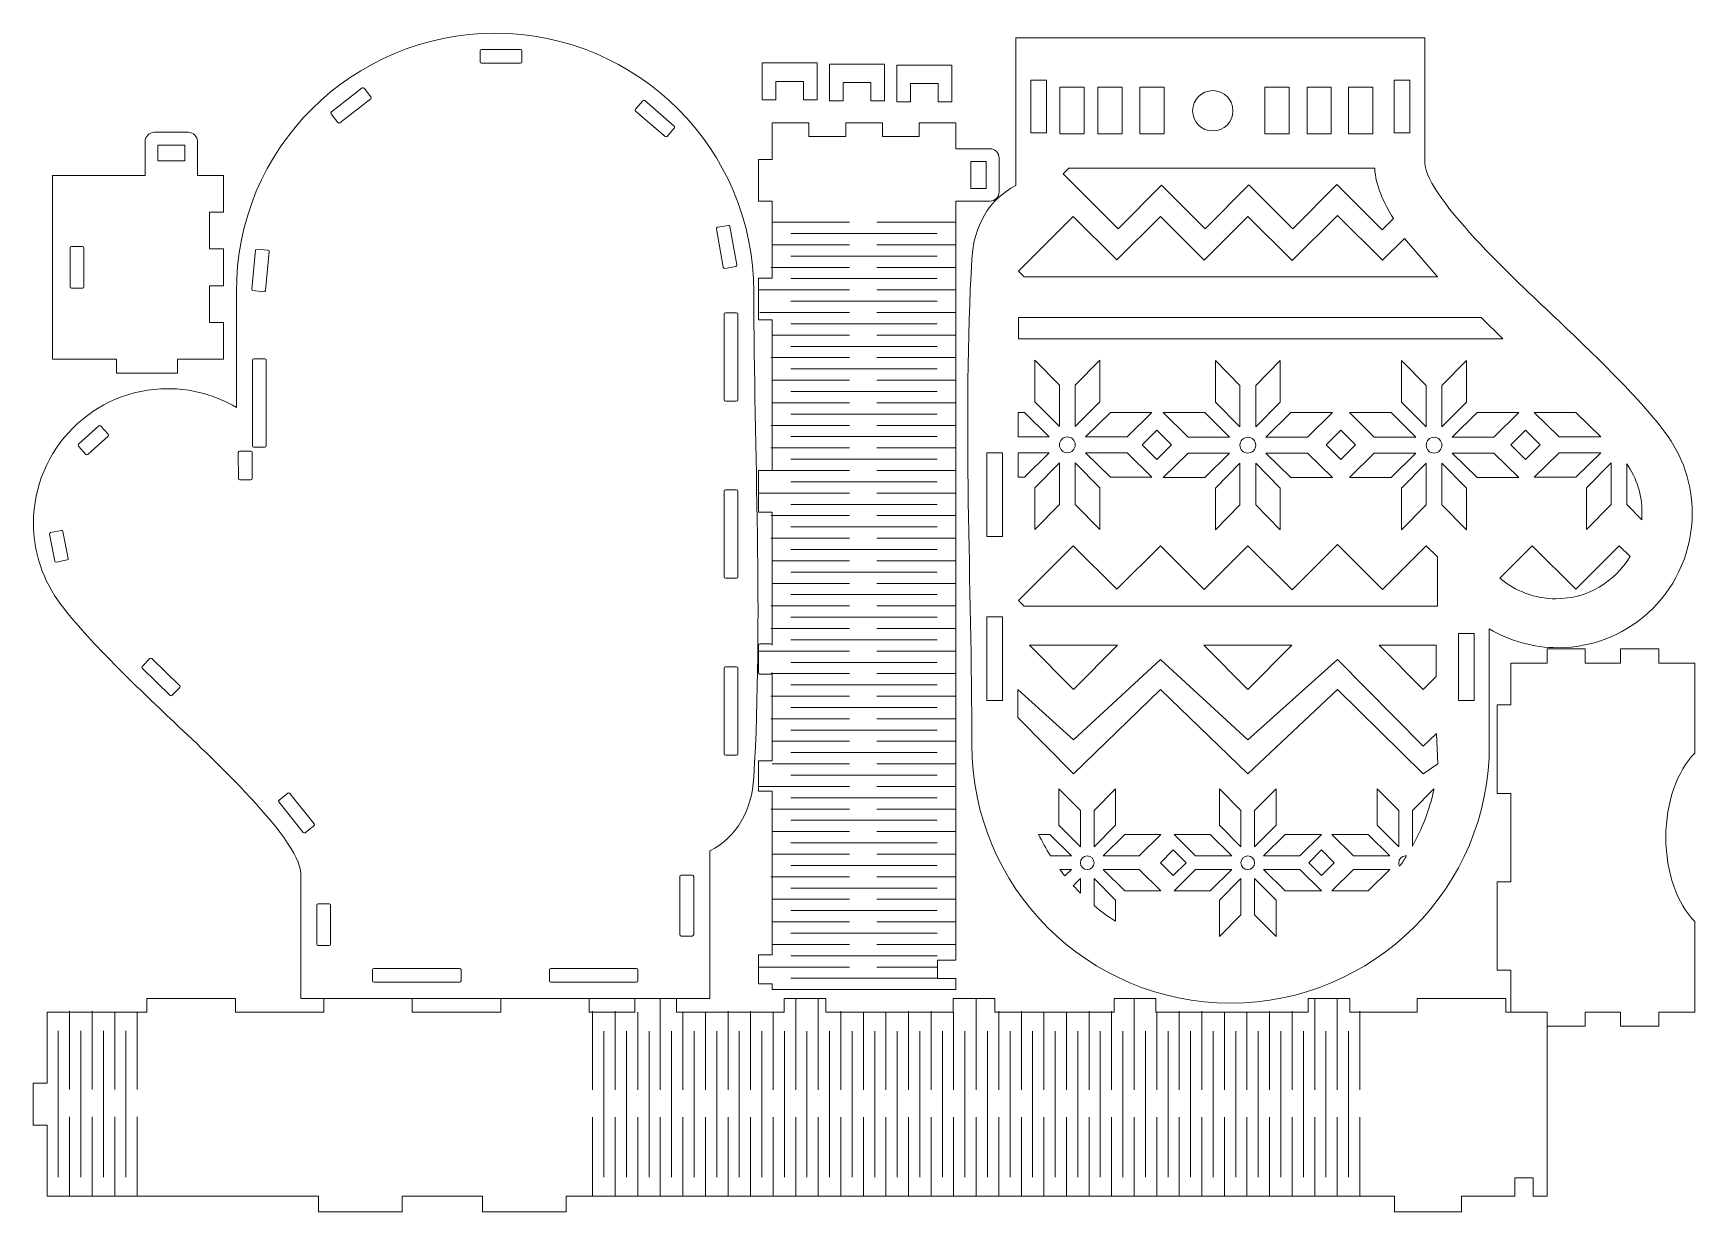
# Model space of a CAD drawing. Header units: centimetres. Extents: x -18.3 to 17.8, y -12.1 to 13.5.
import ezdxf

# ---------------------------------------------------------------- set-up
doc = ezdxf.new("R2010")
doc.units = ezdxf.units.CM
doc.header["$MEASUREMENT"] = 0
doc.layers.add('layer 1', color=7, linetype='Continuous')

msp = doc.modelspace()

# ---------------------------------------------------------------- linework, layer by layer
at = {"layer": 'layer 1', "color": 250, "lineweight": 9}
for points, knots in [([(-3.60968, -4.26517), (-3.60968, -4.26517), (-3.60968, -7.47535), (-3.60968, -7.47535), (-3.60968, -7.47535), (-3.60968, -7.47535), (-12.51091, -7.47535), (-12.51091, -7.47535), (-12.51091, -7.47535), (-12.51091, -7.47535), (-12.51091, -4.75999), (-12.51091, -4.75999), (-12.51091, -4.75999), (-12.51091, -3.98929), (-14.78585, -1.92429), (-15.34701, -1.38985), (-15.34701, -1.38985), (-15.78417, -0.97351), (-16.22174, -0.55644), (-16.64454, -0.12546), (-16.64454, -0.12546), (-17.02449, 0.26184), (-17.40261, 0.66748), (-17.73136, 1.09951), (-17.73136, 1.09951), (-18.11933, 1.60937), (-18.32713, 2.2278), (-18.32713, 2.86846), (-18.32713, 2.86846), (-18.32713, 4.48282), (-17.01808, 5.79183), (-15.40373, 5.79183), (-15.40373, 5.79183), (-14.86887, 5.79183), (-14.3549, 5.64641), (-13.90993, 5.38175), (-13.90993, 5.38175), (-13.90993, 5.38175), (-13.90993, 7.89107), (-13.90993, 7.89107), (-13.90993, 7.89107), (-13.93501, 11.00707), (-11.38461, 13.52465), (-8.27963, 13.52465), (-8.27963, 13.52465), (-5.17026, 13.52465), (-2.64933, 11.0037), (-2.64933, 7.89433), (-2.64933, 7.89433), (-2.64933, 4.37551), (-2.44637, 0.85408), (-2.65017, -2.6627), (-2.65017, -2.6627), (-2.69185, -3.38203), (-3.01485, -3.95514), (-3.60968, -4.26517)], [0, 0, 0, 0, 0.06666667, 0.06666667, 0.06666667, 0.06666667, 0.13333333, 0.13333333, 0.13333333, 0.13333333, 0.2, 0.2, 0.2, 0.2, 0.26666667, 0.26666667, 0.26666667, 0.26666667, 0.33333333, 0.33333333, 0.33333333, 0.33333333, 0.4, 0.4, 0.4, 0.4, 0.46666667, 0.46666667, 0.46666667, 0.46666667, 0.53333333, 0.53333333, 0.53333333, 0.53333333, 0.6, 0.6, 0.6, 0.6, 0.66666667, 0.66666667, 0.66666667, 0.66666667, 0.73333333, 0.73333333, 0.73333333, 0.73333333, 0.8, 0.8, 0.8, 0.8, 0.86666667, 0.86666667, 0.86666667, 0.86666667, 1, 1, 1, 1]), ([(3.05385, 10.21314), (3.05385, 10.21314), (3.05385, 13.42332), (3.05385, 13.42332), (3.05385, 13.42332), (3.05385, 13.42332), (11.95508, 13.42332), (11.95508, 13.42332), (11.95508, 13.42332), (11.95508, 13.42332), (11.95508, 10.70796), (11.95508, 10.70796), (11.95508, 10.70796), (11.95508, 9.93726), (14.23002, 7.87226), (14.79118, 7.33782), (14.79118, 7.33782), (15.22834, 6.92148), (15.66591, 6.50441), (16.08871, 6.07343), (16.08871, 6.07343), (16.46866, 5.68613), (16.84678, 5.28049), (17.17553, 4.84846), (17.17553, 4.84846), (17.5635, 4.3386), (17.7713, 3.72017), (17.7713, 3.07951), (17.7713, 3.07951), (17.7713, 1.46515), (16.46225, 0.15614), (14.8479, 0.15614), (14.8479, 0.15614), (14.31304, 0.15614), (13.79907, 0.30156), (13.3541, 0.56622), (13.3541, 0.56622), (13.3541, 0.56622), (13.3541, -1.9431), (13.3541, -1.9431), (13.3541, -1.9431), (13.37918, -5.0591), (10.82878, -7.57668), (7.7238, -7.57668), (7.7238, -7.57668), (4.61443, -7.57668), (2.0935, -5.05573), (2.0935, -1.94636), (2.0935, -1.94636), (2.0935, 1.57246), (1.89054, 5.09389), (2.09434, 8.61067), (2.09434, 8.61067), (2.13602, 9.33), (2.45902, 9.90311), (3.05385, 10.21314)], [0, 0, 0, 0, 0.06666667, 0.06666667, 0.06666667, 0.06666667, 0.13333333, 0.13333333, 0.13333333, 0.13333333, 0.2, 0.2, 0.2, 0.2, 0.26666667, 0.26666667, 0.26666667, 0.26666667, 0.33333333, 0.33333333, 0.33333333, 0.33333333, 0.4, 0.4, 0.4, 0.4, 0.46666667, 0.46666667, 0.46666667, 0.46666667, 0.53333333, 0.53333333, 0.53333333, 0.53333333, 0.6, 0.6, 0.6, 0.6, 0.66666667, 0.66666667, 0.66666667, 0.66666667, 0.73333333, 0.73333333, 0.73333333, 0.73333333, 0.8, 0.8, 0.8, 0.8, 0.86666667, 0.86666667, 0.86666667, 0.86666667, 1, 1, 1, 1]), ([(-7.69773, 13.14404), (-7.69773, 13.14404), (-7.69723, 12.90404), (-7.69723, 12.90404), (-7.69723, 12.90404), (-7.69719, 12.88754), (-7.71066, 12.87402), (-7.72716, 12.87398), (-7.72716, 12.87398), (-7.72716, 12.87398), (-8.57556, 12.8722), (-8.57556, 12.8722), (-8.57556, 12.8722), (-8.59207, 12.87216), (-8.60559, 12.88563), (-8.60563, 12.90213), (-8.60563, 12.90213), (-8.60563, 12.90213), (-8.60613, 13.14213), (-8.60613, 13.14213), (-8.60613, 13.14213), (-8.60617, 13.15863), (-8.5927, 13.17216), (-8.57619, 13.17219), (-8.57619, 13.17219), (-8.57619, 13.17219), (-7.72779, 13.17398), (-7.72779, 13.17398), (-7.72779, 13.17398), (-7.71129, 13.17402), (-7.69777, 13.16054), (-7.69773, 13.14404)], [0, 0, 0, 0, 0.11111111, 0.11111111, 0.11111111, 0.11111111, 0.22222222, 0.22222222, 0.22222222, 0.22222222, 0.33333333, 0.33333333, 0.33333333, 0.33333333, 0.44444444, 0.44444444, 0.44444444, 0.44444444, 0.55555556, 0.55555556, 0.55555556, 0.55555556, 0.66666667, 0.66666667, 0.66666667, 0.66666667, 0.77777778, 0.77777778, 0.77777778, 0.77777778, 1, 1, 1, 1]), ([(-2.46883, 12.87797), (-2.46883, 12.87797), (-1.26884, 12.87797), (-1.26884, 12.87797), (-1.26884, 12.87797), (-1.26884, 12.87797), (-1.26884, 12.80613), (-1.26884, 12.80613), (-1.26884, 12.80613), (-1.26884, 12.80613), (-1.26884, 12.47797), (-1.26884, 12.47797), (-1.26884, 12.47797), (-1.26884, 12.47797), (-1.26884, 12.07797), (-1.26884, 12.07797), (-1.26884, 12.07797), (-1.26884, 12.07797), (-1.56883, 12.07797), (-1.56883, 12.07797), (-1.56883, 12.07797), (-1.56883, 12.07797), (-1.56883, 12.47797), (-1.56883, 12.47797), (-1.56883, 12.47797), (-1.56883, 12.47797), (-2.16883, 12.47797), (-2.16883, 12.47797), (-2.16883, 12.47797), (-2.16883, 12.47797), (-2.16883, 12.07797), (-2.16883, 12.07797), (-2.16883, 12.07797), (-2.16883, 12.07797), (-2.46883, 12.07797), (-2.46883, 12.07797), (-2.46883, 12.07797), (-2.46883, 12.07797), (-2.46883, 12.47797), (-2.46883, 12.47797), (-2.46883, 12.47797), (-2.46883, 12.47797), (-2.46883, 12.83259), (-2.46883, 12.83259), (-2.46883, 12.83259), (-2.46883, 12.83259), (-2.46883, 12.87797), (-2.46883, 12.87797)], [0, 0, 0, 0, 0.07692308, 0.07692308, 0.07692308, 0.07692308, 0.15384615, 0.15384615, 0.15384615, 0.15384615, 0.23076923, 0.23076923, 0.23076923, 0.23076923, 0.30769231, 0.30769231, 0.30769231, 0.30769231, 0.38461538, 0.38461538, 0.38461538, 0.38461538, 0.46153846, 0.46153846, 0.46153846, 0.46153846, 0.53846154, 0.53846154, 0.53846154, 0.53846154, 0.61538462, 0.61538462, 0.61538462, 0.61538462, 0.69230769, 0.69230769, 0.69230769, 0.69230769, 0.76923077, 0.76923077, 0.76923077, 0.76923077, 0.84615385, 0.84615385, 0.84615385, 0.84615385, 1, 1, 1, 1]), ([(-1.00494, 12.85464), (-1.00494, 12.85464), (0.19505, 12.85464), (0.19505, 12.85464), (0.19505, 12.85464), (0.19505, 12.85464), (0.19505, 12.7828), (0.19505, 12.7828), (0.19505, 12.7828), (0.19505, 12.7828), (0.19505, 12.45464), (0.19505, 12.45464), (0.19505, 12.45464), (0.19505, 12.45464), (0.19505, 12.05464), (0.19505, 12.05464), (0.19505, 12.05464), (0.19505, 12.05464), (-0.10494, 12.05464), (-0.10494, 12.05464), (-0.10494, 12.05464), (-0.10494, 12.05464), (-0.10494, 12.45464), (-0.10494, 12.45464), (-0.10494, 12.45464), (-0.10494, 12.45464), (-0.70494, 12.45464), (-0.70494, 12.45464), (-0.70494, 12.45464), (-0.70494, 12.45464), (-0.70494, 12.05464), (-0.70494, 12.05464), (-0.70494, 12.05464), (-0.70494, 12.05464), (-1.00494, 12.05464), (-1.00494, 12.05464), (-1.00494, 12.05464), (-1.00494, 12.05464), (-1.00494, 12.45464), (-1.00494, 12.45464), (-1.00494, 12.45464), (-1.00494, 12.45464), (-1.00494, 12.80926), (-1.00494, 12.80926), (-1.00494, 12.80926), (-1.00494, 12.80926), (-1.00494, 12.85464), (-1.00494, 12.85464)], [0, 0, 0, 0, 0.07692308, 0.07692308, 0.07692308, 0.07692308, 0.15384615, 0.15384615, 0.15384615, 0.15384615, 0.23076923, 0.23076923, 0.23076923, 0.23076923, 0.30769231, 0.30769231, 0.30769231, 0.30769231, 0.38461538, 0.38461538, 0.38461538, 0.38461538, 0.46153846, 0.46153846, 0.46153846, 0.46153846, 0.53846154, 0.53846154, 0.53846154, 0.53846154, 0.61538462, 0.61538462, 0.61538462, 0.61538462, 0.69230769, 0.69230769, 0.69230769, 0.69230769, 0.76923077, 0.76923077, 0.76923077, 0.76923077, 0.84615385, 0.84615385, 0.84615385, 0.84615385, 1, 1, 1, 1]), ([(0.45895, 12.83131), (0.45895, 12.83131), (1.65894, 12.83131), (1.65894, 12.83131), (1.65894, 12.83131), (1.65894, 12.83131), (1.65894, 12.75947), (1.65894, 12.75947), (1.65894, 12.75947), (1.65894, 12.75947), (1.65894, 12.43131), (1.65894, 12.43131), (1.65894, 12.43131), (1.65894, 12.43131), (1.65894, 12.03131), (1.65894, 12.03131), (1.65894, 12.03131), (1.65894, 12.03131), (1.35895, 12.03131), (1.35895, 12.03131), (1.35895, 12.03131), (1.35895, 12.03131), (1.35895, 12.43131), (1.35895, 12.43131), (1.35895, 12.43131), (1.35895, 12.43131), (0.75895, 12.43131), (0.75895, 12.43131), (0.75895, 12.43131), (0.75895, 12.43131), (0.75895, 12.03131), (0.75895, 12.03131), (0.75895, 12.03131), (0.75895, 12.03131), (0.45895, 12.03131), (0.45895, 12.03131), (0.45895, 12.03131), (0.45895, 12.03131), (0.45895, 12.43131), (0.45895, 12.43131), (0.45895, 12.43131), (0.45895, 12.43131), (0.45895, 12.78593), (0.45895, 12.78593), (0.45895, 12.78593), (0.45895, 12.78593), (0.45895, 12.83131), (0.45895, 12.83131)], [0, 0, 0, 0, 0.07692308, 0.07692308, 0.07692308, 0.07692308, 0.15384615, 0.15384615, 0.15384615, 0.15384615, 0.23076923, 0.23076923, 0.23076923, 0.23076923, 0.30769231, 0.30769231, 0.30769231, 0.30769231, 0.38461538, 0.38461538, 0.38461538, 0.38461538, 0.46153846, 0.46153846, 0.46153846, 0.46153846, 0.53846154, 0.53846154, 0.53846154, 0.53846154, 0.61538462, 0.61538462, 0.61538462, 0.61538462, 0.69230769, 0.69230769, 0.69230769, 0.69230769, 0.76923077, 0.76923077, 0.76923077, 0.76923077, 0.84615385, 0.84615385, 0.84615385, 0.84615385, 1, 1, 1, 1]), ([(-11.12997, 12.32796), (-11.12997, 12.32796), (-10.983, 12.13823), (-10.983, 12.13823), (-10.983, 12.13823), (-10.9729, 12.12518), (-10.9753, 12.10625), (-10.98834, 12.09614), (-10.98834, 12.09614), (-10.98834, 12.09614), (-11.65906, 11.57659), (-11.65906, 11.57659), (-11.65906, 11.57659), (-11.6721, 11.56648), (-11.69104, 11.56889), (-11.70114, 11.58194), (-11.70114, 11.58194), (-11.70114, 11.58194), (-11.84812, 11.77167), (-11.84812, 11.77167), (-11.84812, 11.77167), (-11.85822, 11.78471), (-11.85582, 11.80365), (-11.84277, 11.81376), (-11.84277, 11.81376), (-11.84277, 11.81376), (-11.17206, 12.33331), (-11.17206, 12.33331), (-11.17206, 12.33331), (-11.15901, 12.34341), (-11.14008, 12.34101), (-11.12997, 12.32796)], [0, 0, 0, 0, 0.11111111, 0.11111111, 0.11111111, 0.11111111, 0.22222222, 0.22222222, 0.22222222, 0.22222222, 0.33333333, 0.33333333, 0.33333333, 0.33333333, 0.44444444, 0.44444444, 0.44444444, 0.44444444, 0.55555556, 0.55555556, 0.55555556, 0.55555556, 0.66666667, 0.66666667, 0.66666667, 0.66666667, 0.77777778, 0.77777778, 0.77777778, 0.77777778, 1, 1, 1, 1]), ([(3.7192, 11.36144), (3.7192, 11.36144), (3.3792, 11.36144), (3.3792, 11.36144), (3.3792, 11.36144), (3.3792, 11.36144), (3.3792, 12.50147), (3.3792, 12.50147), (3.3792, 12.50147), (3.3792, 12.50147), (3.7192, 12.50147), (3.7192, 12.50147), (3.7192, 12.50147), (3.7192, 12.50147), (3.7192, 11.36144), (3.7192, 11.36144)], [0, 0, 0, 0, 0.2, 0.2, 0.2, 0.2, 0.4, 0.4, 0.4, 0.4, 0.6, 0.6, 0.6, 0.6, 1, 1, 1, 1]), ([(4.53563, 11.33703), (4.53563, 11.33703), (4.00751, 11.33703), (4.00751, 11.33703), (4.00751, 11.33703), (4.00751, 11.33703), (4.00751, 12.35212), (4.00751, 12.35212), (4.00751, 12.35212), (4.00751, 12.35212), (4.53563, 12.35212), (4.53563, 12.35212), (4.53563, 12.35212), (4.53563, 12.35212), (4.53563, 11.33703), (4.53563, 11.33703)], [0, 0, 0, 0, 0.2, 0.2, 0.2, 0.2, 0.4, 0.4, 0.4, 0.4, 0.6, 0.6, 0.6, 0.6, 1, 1, 1, 1]), ([(5.36554, 11.33703), (5.36554, 11.33703), (4.83742, 11.33703), (4.83742, 11.33703), (4.83742, 11.33703), (4.83742, 11.33703), (4.83742, 12.35212), (4.83742, 12.35212), (4.83742, 12.35212), (4.83742, 12.35212), (5.36554, 12.35212), (5.36554, 12.35212), (5.36554, 12.35212), (5.36554, 12.35212), (5.36554, 11.33703), (5.36554, 11.33703)], [0, 0, 0, 0, 0.2, 0.2, 0.2, 0.2, 0.4, 0.4, 0.4, 0.4, 0.6, 0.6, 0.6, 0.6, 1, 1, 1, 1]), ([(6.27776, 11.33703), (6.27776, 11.33703), (5.74964, 11.33703), (5.74964, 11.33703), (5.74964, 11.33703), (5.74964, 11.33703), (5.74964, 12.35212), (5.74964, 12.35212), (5.74964, 12.35212), (5.74964, 12.35212), (6.27776, 12.35212), (6.27776, 12.35212), (6.27776, 12.35212), (6.27776, 12.35212), (6.27776, 11.33703), (6.27776, 11.33703)], [0, 0, 0, 0, 0.2, 0.2, 0.2, 0.2, 0.4, 0.4, 0.4, 0.4, 0.6, 0.6, 0.6, 0.6, 1, 1, 1, 1]), ([(8.99724, 11.33703), (8.99724, 11.33703), (8.46912, 11.33703), (8.46912, 11.33703), (8.46912, 11.33703), (8.46912, 11.33703), (8.46912, 12.35212), (8.46912, 12.35212), (8.46912, 12.35212), (8.46912, 12.35212), (8.99724, 12.35212), (8.99724, 12.35212), (8.99724, 12.35212), (8.99724, 12.35212), (8.99724, 11.33703), (8.99724, 11.33703)], [0, 0, 0, 0, 0.2, 0.2, 0.2, 0.2, 0.4, 0.4, 0.4, 0.4, 0.6, 0.6, 0.6, 0.6, 1, 1, 1, 1]), ([(9.9163, 11.33703), (9.9163, 11.33703), (9.38818, 11.33703), (9.38818, 11.33703), (9.38818, 11.33703), (9.38818, 11.33703), (9.38818, 12.35212), (9.38818, 12.35212), (9.38818, 12.35212), (9.38818, 12.35212), (9.9163, 12.35212), (9.9163, 12.35212), (9.9163, 12.35212), (9.9163, 12.35212), (9.9163, 11.33703), (9.9163, 11.33703)], [0, 0, 0, 0, 0.2, 0.2, 0.2, 0.2, 0.4, 0.4, 0.4, 0.4, 0.6, 0.6, 0.6, 0.6, 1, 1, 1, 1]), ([(10.81823, 11.33703), (10.81823, 11.33703), (10.29011, 11.33703), (10.29011, 11.33703), (10.29011, 11.33703), (10.29011, 11.33703), (10.29011, 12.35212), (10.29011, 12.35212), (10.29011, 12.35212), (10.29011, 12.35212), (10.81823, 12.35212), (10.81823, 12.35212), (10.81823, 12.35212), (10.81823, 12.35212), (10.81823, 11.33703), (10.81823, 11.33703)], [0, 0, 0, 0, 0.2, 0.2, 0.2, 0.2, 0.4, 0.4, 0.4, 0.4, 0.6, 0.6, 0.6, 0.6, 1, 1, 1, 1]), ([(11.62508, 11.36144), (11.62508, 11.36144), (11.28508, 11.36144), (11.28508, 11.36144), (11.28508, 11.36144), (11.28508, 11.36144), (11.28508, 12.50147), (11.28508, 12.50147), (11.28508, 12.50147), (11.28508, 12.50147), (11.62508, 12.50147), (11.62508, 12.50147), (11.62508, 12.50147), (11.62508, 12.50147), (11.62508, 11.36144), (11.62508, 11.36144)], [0, 0, 0, 0, 0.2, 0.2, 0.2, 0.2, 0.4, 0.4, 0.4, 0.4, 0.6, 0.6, 0.6, 0.6, 1, 1, 1, 1]), ([(-5.22549, 11.87488), (-5.22549, 11.87488), (-5.06818, 12.05614), (-5.06818, 12.05614), (-5.06818, 12.05614), (-5.05737, 12.0686), (-5.03833, 12.06995), (-5.02586, 12.05913), (-5.02586, 12.05913), (-5.02586, 12.05913), (-4.38512, 11.50304), (-4.38512, 11.50304), (-4.38512, 11.50304), (-4.37266, 11.49223), (-4.37131, 11.47318), (-4.38213, 11.46072), (-4.38213, 11.46072), (-4.38213, 11.46072), (-4.53944, 11.27947), (-4.53944, 11.27947), (-4.53944, 11.27947), (-4.55025, 11.26701), (-4.56929, 11.26566), (-4.58176, 11.27647), (-4.58176, 11.27647), (-4.58176, 11.27647), (-5.2225, 11.83256), (-5.2225, 11.83256), (-5.2225, 11.83256), (-5.23496, 11.84338), (-5.23631, 11.86242), (-5.22549, 11.87488)], [0, 0, 0, 0, 0.11111111, 0.11111111, 0.11111111, 0.11111111, 0.22222222, 0.22222222, 0.22222222, 0.22222222, 0.33333333, 0.33333333, 0.33333333, 0.33333333, 0.44444444, 0.44444444, 0.44444444, 0.44444444, 0.55555556, 0.55555556, 0.55555556, 0.55555556, 0.66666667, 0.66666667, 0.66666667, 0.66666667, 0.77777778, 0.77777778, 0.77777778, 0.77777778, 1, 1, 1, 1]), ([(7.33742, 11.39876), (7.09499, 11.39876), (6.89847, 11.59528), (6.89847, 11.83771), (6.89847, 11.83771), (6.89847, 12.08015), (7.09499, 12.27667), (7.33742, 12.27667), (7.33742, 12.27667), (7.57986, 12.27667), (7.77637, 12.08015), (7.77637, 11.83771), (7.77637, 11.83771), (7.77637, 11.59528), (7.57986, 11.39876), (7.33742, 11.39876)], [0, 0, 0, 0, 0.2, 0.2, 0.2, 0.2, 0.4, 0.4, 0.4, 0.4, 0.6, 0.6, 0.6, 0.6, 1, 1, 1, 1]), ([(-2.25115, -7.28205), (-2.25115, -7.28205), (-2.25115, -7.15516), (-2.25115, -7.15516), (-2.25115, -7.15516), (-2.25115, -7.15516), (-2.55116, -7.15516), (-2.55116, -7.15516), (-2.55116, -7.15516), (-2.55116, -7.15516), (-2.55116, -6.52785), (-2.55116, -6.52785), (-2.55116, -6.52785), (-2.55116, -6.52785), (-2.25115, -6.52785), (-2.25115, -6.52785), (-2.25115, -6.52785), (-2.25115, -6.52785), (-2.25115, -5.69851), (-2.25115, -5.69851), (-2.25115, -5.69851), (-2.25115, -5.69851), (-2.25115, -5.042), (-2.25115, -5.042), (-2.25115, -5.042), (-2.25115, -5.042), (-2.25115, -2.96381), (-2.25115, -2.96381), (-2.25115, -2.96381), (-2.25115, -2.96381), (-2.55115, -2.96381), (-2.55115, -2.96381), (-2.55115, -2.96381), (-2.55115, -2.96381), (-2.55115, -2.3073), (-2.55115, -2.3073), (-2.55115, -2.3073), (-2.55115, -2.3073), (-2.25115, -2.3073), (-2.25115, -2.3073), (-2.25115, -2.3073), (-2.25115, -2.3073), (-2.25115, -0.38611), (-2.25115, -0.38611), (-2.25115, -0.38611), (-2.25115, -0.40261), (-2.26465, -0.41611), (-2.28115, -0.41611), (-2.28115, -0.41611), (-2.28115, -0.41611), (-2.52115, -0.41611), (-2.52115, -0.41611), (-2.52115, -0.41611), (-2.53765, -0.41611), (-2.55115, -0.40261), (-2.55115, -0.38611), (-2.55115, -0.38611), (-2.55115, -0.38611), (-2.55115, 0.21039), (-2.55115, 0.21039), (-2.55115, 0.21039), (-2.55115, 0.2269), (-2.53765, 0.2404), (-2.52115, 0.2404), (-2.52115, 0.2404), (-2.52115, 0.2404), (-2.28115, 0.2404), (-2.28115, 0.2404), (-2.28115, 0.2404), (-2.26465, 0.2404), (-2.25115, 0.2269), (-2.25115, 0.21039), (-2.25115, 0.21039), (-2.25115, 0.21039), (-2.25115, 3.10605), (-2.25115, 3.10605), (-2.25115, 3.10605), (-2.25115, 3.10605), (-2.55115, 3.10605), (-2.55115, 3.10605), (-2.55115, 3.10605), (-2.55115, 3.10605), (-2.55115, 4.01445), (-2.55115, 4.01445), (-2.55115, 4.01445), (-2.55115, 4.01445), (-2.25115, 4.01445), (-2.25115, 4.01445), (-2.25115, 4.01445), (-2.25115, 4.01445), (-2.25115, 7.28775), (-2.25115, 7.28775), (-2.25115, 7.28775), (-2.25115, 7.28775), (-2.55115, 7.28775), (-2.55115, 7.28775), (-2.55115, 7.28775), (-2.55115, 7.28775), (-2.55115, 8.19615), (-2.55115, 8.19615), (-2.55115, 8.19615), (-2.55115, 8.19615), (-2.25115, 8.19615), (-2.25115, 8.19615), (-2.25115, 8.19615), (-2.25115, 8.19615), (-2.25115, 9.21795), (-2.25115, 9.21795), (-2.25115, 9.21795), (-2.25115, 9.21795), (-2.25115, 9.87143), (-2.25115, 9.87143), (-2.25115, 9.87143), (-2.25115, 9.87143), (-2.55115, 9.87143), (-2.55115, 9.87143), (-2.55115, 9.87143), (-2.55115, 9.87143), (-2.55115, 10.77983), (-2.55115, 10.77983), (-2.55115, 10.77983), (-2.55115, 10.77983), (-2.25115, 10.77983), (-2.25115, 10.77983), (-2.25115, 10.77983), (-2.25115, 10.77983), (-2.25115, 11.57795), (-2.25115, 11.57795), (-2.25115, 11.57795), (-2.25115, 11.57795), (-1.45115, 11.57795), (-1.45115, 11.57795), (-1.45115, 11.57795), (-1.45115, 11.57795), (-1.45115, 11.27795), (-1.45115, 11.27795), (-1.45115, 11.27795), (-1.45115, 11.27795), (-0.65115, 11.27795), (-0.65115, 11.27795), (-0.65115, 11.27795), (-0.65115, 11.27795), (-0.65115, 11.57795), (-0.65115, 11.57795), (-0.65115, 11.57795), (-0.65115, 11.57795), (0.14885, 11.57795), (0.14885, 11.57795), (0.14885, 11.57795), (0.14885, 11.57795), (0.14885, 11.27795), (0.14885, 11.27795), (0.14885, 11.27795), (0.14885, 11.27795), (0.94885, 11.27795), (0.94885, 11.27795), (0.94885, 11.27795), (0.94885, 11.27795), (0.94885, 11.57795), (0.94885, 11.57795), (0.94885, 11.57795), (0.94885, 11.57795), (1.74885, 11.57795), (1.74885, 11.57795), (1.74885, 11.57795), (1.74885, 11.57795), (1.74885, 11.01146), (1.74885, 11.01146), (1.74885, 11.01146), (1.74885, 11.01146), (2.48648, 11.01146), (2.48648, 11.01146), (2.48648, 11.01146), (2.5965, 11.01146), (2.68649, 10.92146), (2.68649, 10.81146), (2.68649, 10.81146), (2.68649, 10.81146), (2.68649, 10.07143), (2.68649, 10.07143), (2.68649, 10.07143), (2.68649, 9.96143), (2.5965, 9.87143), (2.48648, 9.87143), (2.48648, 9.87143), (2.48648, 9.87143), (1.74885, 9.87143), (1.74885, 9.87143), (1.74885, 9.87143), (1.74885, 9.87143), (1.74885, 9.21795), (1.74885, 9.21795), (1.74885, 9.21795), (1.74885, 9.21795), (1.74885, -6.64145), (1.74885, -6.64145), (1.74885, -6.64145), (1.74885, -6.64145), (1.34885, -6.64145), (1.34885, -6.64145), (1.34885, -6.64145), (1.34885, -6.64145), (1.34885, -6.78334), (1.34885, -6.78334), (1.34885, -6.78334), (1.34885, -6.78334), (1.34885, -6.79102), (1.34885, -6.79102), (1.34885, -6.79102), (1.34885, -6.79102), (1.34885, -7.04145), (1.34885, -7.04145), (1.34885, -7.04145), (1.34885, -7.04145), (1.74885, -7.04145), (1.74885, -7.04145), (1.74885, -7.04145), (1.74885, -7.04145), (1.74885, -7.28205), (1.74885, -7.28205), (1.74885, -7.28205), (1.74885, -7.28205), (-2.25115, -7.28205), (-2.25115, -7.28205)], [0, 0, 0, 0, 0.01754386, 0.01754386, 0.01754386, 0.01754386, 0.03508772, 0.03508772, 0.03508772, 0.03508772, 0.05263158, 0.05263158, 0.05263158, 0.05263158, 0.07017544, 0.07017544, 0.07017544, 0.07017544, 0.0877193, 0.0877193, 0.0877193, 0.0877193, 0.10526316, 0.10526316, 0.10526316, 0.10526316, 0.12280702, 0.12280702, 0.12280702, 0.12280702, 0.14035088, 0.14035088, 0.14035088, 0.14035088, 0.15789474, 0.15789474, 0.15789474, 0.15789474, 0.1754386, 0.1754386, 0.1754386, 0.1754386, 0.19298246, 0.19298246, 0.19298246, 0.19298246, 0.21052632, 0.21052632, 0.21052632, 0.21052632, 0.22807018, 0.22807018, 0.22807018, 0.22807018, 0.24561404, 0.24561404, 0.24561404, 0.24561404, 0.26315789, 0.26315789, 0.26315789, 0.26315789, 0.28070175, 0.28070175, 0.28070175, 0.28070175, 0.29824561, 0.29824561, 0.29824561, 0.29824561, 0.31578947, 0.31578947, 0.31578947, 0.31578947, 0.33333333, 0.33333333, 0.33333333, 0.33333333, 0.35087719, 0.35087719, 0.35087719, 0.35087719, 0.36842105, 0.36842105, 0.36842105, 0.36842105, 0.38596491, 0.38596491, 0.38596491, 0.38596491, 0.40350877, 0.40350877, 0.40350877, 0.40350877, 0.42105263, 0.42105263, 0.42105263, 0.42105263, 0.43859649, 0.43859649, 0.43859649, 0.43859649, 0.45614035, 0.45614035, 0.45614035, 0.45614035, 0.47368421, 0.47368421, 0.47368421, 0.47368421, 0.49122807, 0.49122807, 0.49122807, 0.49122807, 0.50877193, 0.50877193, 0.50877193, 0.50877193, 0.52631579, 0.52631579, 0.52631579, 0.52631579, 0.54385965, 0.54385965, 0.54385965, 0.54385965, 0.56140351, 0.56140351, 0.56140351, 0.56140351, 0.57894737, 0.57894737, 0.57894737, 0.57894737, 0.59649123, 0.59649123, 0.59649123, 0.59649123, 0.61403509, 0.61403509, 0.61403509, 0.61403509, 0.63157895, 0.63157895, 0.63157895, 0.63157895, 0.64912281, 0.64912281, 0.64912281, 0.64912281, 0.66666667, 0.66666667, 0.66666667, 0.66666667, 0.68421053, 0.68421053, 0.68421053, 0.68421053, 0.70175439, 0.70175439, 0.70175439, 0.70175439, 0.71929825, 0.71929825, 0.71929825, 0.71929825, 0.73684211, 0.73684211, 0.73684211, 0.73684211, 0.75438596, 0.75438596, 0.75438596, 0.75438596, 0.77192982, 0.77192982, 0.77192982, 0.77192982, 0.78947368, 0.78947368, 0.78947368, 0.78947368, 0.80701754, 0.80701754, 0.80701754, 0.80701754, 0.8245614, 0.8245614, 0.8245614, 0.8245614, 0.84210526, 0.84210526, 0.84210526, 0.84210526, 0.85964912, 0.85964912, 0.85964912, 0.85964912, 0.87719298, 0.87719298, 0.87719298, 0.87719298, 0.89473684, 0.89473684, 0.89473684, 0.89473684, 0.9122807, 0.9122807, 0.9122807, 0.9122807, 0.92982456, 0.92982456, 0.92982456, 0.92982456, 0.94736842, 0.94736842, 0.94736842, 0.94736842, 0.96491228, 0.96491228, 0.96491228, 0.96491228, 1, 1, 1, 1]), ([(-17.9109, 10.43165), (-17.9109, 10.43165), (-17.9109, 6.43165), (-17.9109, 6.43165), (-17.9109, 6.43165), (-17.9109, 6.43165), (-16.52146, 6.43165), (-16.52146, 6.43165), (-16.52146, 6.43165), (-16.52146, 6.43165), (-16.52146, 6.13165), (-16.52146, 6.13165), (-16.52146, 6.13165), (-16.52146, 6.13165), (-15.19507, 6.13165), (-15.19507, 6.13165), (-15.19507, 6.13165), (-15.19507, 6.13165), (-15.19507, 6.43165), (-15.19507, 6.43165), (-15.19507, 6.43165), (-15.19507, 6.43165), (-14.1901, 6.43165), (-14.1901, 6.43165), (-14.1901, 6.43165), (-14.1901, 6.43165), (-14.1901, 7.23165), (-14.1901, 7.23165), (-14.1901, 7.23165), (-14.1901, 7.23165), (-14.49543, 7.23165), (-14.49543, 7.23165), (-14.49543, 7.23165), (-14.49543, 7.23165), (-14.49543, 8.03165), (-14.49543, 8.03165), (-14.49543, 8.03165), (-14.49543, 8.03165), (-14.1901, 8.03165), (-14.1901, 8.03165), (-14.1901, 8.03165), (-14.1901, 8.03165), (-14.1901, 8.83165), (-14.1901, 8.83165), (-14.1901, 8.83165), (-14.1901, 8.83165), (-14.49543, 8.83165), (-14.49543, 8.83165), (-14.49543, 8.83165), (-14.49543, 8.83165), (-14.49543, 9.63165), (-14.49543, 9.63165), (-14.49543, 9.63165), (-14.49543, 9.63165), (-14.1901, 9.63165), (-14.1901, 9.63165), (-14.1901, 9.63165), (-14.1901, 9.63165), (-14.1901, 10.43165), (-14.1901, 10.43165), (-14.1901, 10.43165), (-14.1901, 10.43165), (-14.75747, 10.43165), (-14.75747, 10.43165), (-14.75747, 10.43165), (-14.75747, 10.43165), (-14.75747, 11.16929), (-14.75747, 11.16929), (-14.75747, 11.16929), (-14.75747, 11.27931), (-14.84747, 11.3693), (-14.95747, 11.3693), (-14.95747, 11.3693), (-14.95747, 11.3693), (-15.6975, 11.3693), (-15.6975, 11.3693), (-15.6975, 11.3693), (-15.8075, 11.3693), (-15.8975, 11.27931), (-15.8975, 11.16929), (-15.8975, 11.16929), (-15.8975, 11.16929), (-15.8975, 10.43165), (-15.8975, 10.43165), (-15.8975, 10.43165), (-15.8975, 10.43165), (-17.9109, 10.43165), (-17.9109, 10.43165)], [0, 0, 0, 0, 0.04347826, 0.04347826, 0.04347826, 0.04347826, 0.08695652, 0.08695652, 0.08695652, 0.08695652, 0.13043478, 0.13043478, 0.13043478, 0.13043478, 0.17391304, 0.17391304, 0.17391304, 0.17391304, 0.2173913, 0.2173913, 0.2173913, 0.2173913, 0.26086957, 0.26086957, 0.26086957, 0.26086957, 0.30434783, 0.30434783, 0.30434783, 0.30434783, 0.34782609, 0.34782609, 0.34782609, 0.34782609, 0.39130435, 0.39130435, 0.39130435, 0.39130435, 0.43478261, 0.43478261, 0.43478261, 0.43478261, 0.47826087, 0.47826087, 0.47826087, 0.47826087, 0.52173913, 0.52173913, 0.52173913, 0.52173913, 0.56521739, 0.56521739, 0.56521739, 0.56521739, 0.60869565, 0.60869565, 0.60869565, 0.60869565, 0.65217391, 0.65217391, 0.65217391, 0.65217391, 0.69565217, 0.69565217, 0.69565217, 0.69565217, 0.73913043, 0.73913043, 0.73913043, 0.73913043, 0.7826087, 0.7826087, 0.7826087, 0.7826087, 0.82608696, 0.82608696, 0.82608696, 0.82608696, 0.86956522, 0.86956522, 0.86956522, 0.86956522, 0.91304348, 0.91304348, 0.91304348, 0.91304348, 1, 1, 1, 1]), ([(-15.61852, 11.09166), (-15.61852, 11.09166), (-15.61852, 10.75166), (-15.61852, 10.75166), (-15.61852, 10.75166), (-15.61852, 10.75166), (-15.03644, 10.75166), (-15.03644, 10.75166), (-15.03644, 10.75166), (-15.03644, 10.75166), (-15.03644, 11.09166), (-15.03644, 11.09166), (-15.03644, 11.09166), (-15.03644, 11.09166), (-15.61852, 11.09166), (-15.61852, 11.09166)], [0, 0, 0, 0, 0.2, 0.2, 0.2, 0.2, 0.4, 0.4, 0.4, 0.4, 0.6, 0.6, 0.6, 0.6, 1, 1, 1, 1]), ([(2.40885, 10.15041), (2.40885, 10.15041), (2.06885, 10.15041), (2.06885, 10.15041), (2.06885, 10.15041), (2.06885, 10.15041), (2.06885, 10.73249), (2.06885, 10.73249), (2.06885, 10.73249), (2.06885, 10.73249), (2.40885, 10.73249), (2.40885, 10.73249), (2.40885, 10.73249), (2.40885, 10.73249), (2.40885, 10.15041), (2.40885, 10.15041)], [0, 0, 0, 0, 0.2, 0.2, 0.2, 0.2, 0.4, 0.4, 0.4, 0.4, 0.6, 0.6, 0.6, 0.6, 1, 1, 1, 1]), ([(11.27055, 9.49259), (11.05172, 9.83801), (10.88267, 10.21488), (10.86197, 10.58853), (10.86197, 10.58853), (10.86197, 10.58853), (4.2074, 10.58853), (4.2074, 10.58853), (4.2074, 10.58853), (4.2074, 10.58853), (4.08365, 10.46477), (4.08365, 10.46477), (4.08365, 10.46477), (4.08365, 10.46477), (5.27671, 9.2717), (5.27671, 9.2717), (5.27671, 9.2717), (5.27671, 9.2717), (6.22374, 10.21873), (6.22374, 10.21873), (6.22374, 10.21873), (6.22374, 10.21873), (7.17078, 9.2717), (7.17078, 9.2717), (7.17078, 9.2717), (7.17078, 9.2717), (8.12415, 10.22506), (8.12415, 10.22506), (8.12415, 10.22506), (8.12415, 10.22506), (9.07751, 9.2717), (9.07751, 9.2717), (9.07751, 9.2717), (9.07751, 9.2717), (10.03931, 10.23349), (10.03931, 10.23349), (10.03931, 10.23349), (10.03931, 10.23349), (11.02538, 9.24742), (11.02538, 9.24742), (11.02538, 9.24742), (11.02538, 9.24742), (11.27055, 9.49259), (11.27055, 9.49259)], [0, 0, 0, 0, 0.08333333, 0.08333333, 0.08333333, 0.08333333, 0.16666667, 0.16666667, 0.16666667, 0.16666667, 0.25, 0.25, 0.25, 0.25, 0.33333333, 0.33333333, 0.33333333, 0.33333333, 0.41666667, 0.41666667, 0.41666667, 0.41666667, 0.5, 0.5, 0.5, 0.5, 0.58333333, 0.58333333, 0.58333333, 0.58333333, 0.66666667, 0.66666667, 0.66666667, 0.66666667, 0.75, 0.75, 0.75, 0.75, 0.83333333, 0.83333333, 0.83333333, 0.83333333, 1, 1, 1, 1]), ([(3.23347, 8.22182), (3.23347, 8.22182), (3.10971, 8.34558), (3.10971, 8.34558), (3.10971, 8.34558), (3.10971, 8.34558), (4.30278, 9.53865), (4.30278, 9.53865), (4.30278, 9.53865), (4.30278, 9.53865), (5.24981, 8.59162), (5.24981, 8.59162), (5.24981, 8.59162), (5.24981, 8.59162), (6.19685, 9.53865), (6.19685, 9.53865), (6.19685, 9.53865), (6.19685, 9.53865), (7.15022, 8.58529), (7.15022, 8.58529), (7.15022, 8.58529), (7.15022, 8.58529), (8.10358, 9.53865), (8.10358, 9.53865), (8.10358, 9.53865), (8.10358, 9.53865), (9.06538, 8.57686), (9.06538, 8.57686), (9.06538, 8.57686), (9.06538, 8.57686), (10.05144, 9.56293), (10.05144, 9.56293), (10.05144, 9.56293), (10.05144, 9.56293), (11.03014, 8.58425), (11.03014, 8.58425), (11.03014, 8.58425), (11.03014, 8.58425), (11.50734, 9.06145), (11.50734, 9.06145), (11.50734, 9.06145), (11.50734, 9.06145), (12.22756, 8.22182), (12.22756, 8.22182), (12.22756, 8.22182), (12.22756, 8.22182), (3.23347, 8.22182), (3.23347, 8.22182)], [0, 0, 0, 0, 0.07692308, 0.07692308, 0.07692308, 0.07692308, 0.15384615, 0.15384615, 0.15384615, 0.15384615, 0.23076923, 0.23076923, 0.23076923, 0.23076923, 0.30769231, 0.30769231, 0.30769231, 0.30769231, 0.38461538, 0.38461538, 0.38461538, 0.38461538, 0.46153846, 0.46153846, 0.46153846, 0.46153846, 0.53846154, 0.53846154, 0.53846154, 0.53846154, 0.61538462, 0.61538462, 0.61538462, 0.61538462, 0.69230769, 0.69230769, 0.69230769, 0.69230769, 0.76923077, 0.76923077, 0.76923077, 0.76923077, 0.84615385, 0.84615385, 0.84615385, 0.84615385, 1, 1, 1, 1]), ([(-3.44135, 9.30227), (-3.44135, 9.30227), (-3.20511, 9.34456), (-3.20511, 9.34456), (-3.20511, 9.34456), (-3.18887, 9.34747), (-3.1732, 9.33656), (-3.17029, 9.32031), (-3.17029, 9.32031), (-3.17029, 9.32031), (-3.02082, 8.48518), (-3.02082, 8.48518), (-3.02082, 8.48518), (-3.01791, 8.46894), (-3.02882, 8.45328), (-3.04506, 8.45037), (-3.04506, 8.45037), (-3.04506, 8.45037), (-3.28131, 8.40808), (-3.28131, 8.40808), (-3.28131, 8.40808), (-3.29755, 8.40518), (-3.31322, 8.41608), (-3.31612, 8.43233), (-3.31612, 8.43233), (-3.31612, 8.43233), (-3.4656, 9.26746), (-3.4656, 9.26746), (-3.4656, 9.26746), (-3.46851, 9.2837), (-3.4576, 9.29937), (-3.44135, 9.30227)], [0, 0, 0, 0, 0.11111111, 0.11111111, 0.11111111, 0.11111111, 0.22222222, 0.22222222, 0.22222222, 0.22222222, 0.33333333, 0.33333333, 0.33333333, 0.33333333, 0.44444444, 0.44444444, 0.44444444, 0.44444444, 0.55555556, 0.55555556, 0.55555556, 0.55555556, 0.66666667, 0.66666667, 0.66666667, 0.66666667, 0.77777778, 0.77777778, 0.77777778, 0.77777778, 1, 1, 1, 1]), ([(-17.2609, 7.97745), (-17.2609, 7.97745), (-17.5009, 7.97745), (-17.5009, 7.97745), (-17.5009, 7.97745), (-17.5174, 7.97745), (-17.5309, 7.99094), (-17.5309, 8.00745), (-17.5309, 8.00745), (-17.5309, 8.00745), (-17.5309, 8.85585), (-17.5309, 8.85585), (-17.5309, 8.85585), (-17.5309, 8.87235), (-17.5174, 8.88585), (-17.5009, 8.88585), (-17.5009, 8.88585), (-17.5009, 8.88585), (-17.2609, 8.88585), (-17.2609, 8.88585), (-17.2609, 8.88585), (-17.2444, 8.88585), (-17.2309, 8.87235), (-17.2309, 8.85585), (-17.2309, 8.85585), (-17.2309, 8.85585), (-17.2309, 8.00745), (-17.2309, 8.00745), (-17.2309, 8.00745), (-17.2309, 7.99094), (-17.2444, 7.97745), (-17.2609, 7.97745)], [0, 0, 0, 0, 0.11111111, 0.11111111, 0.11111111, 0.11111111, 0.22222222, 0.22222222, 0.22222222, 0.22222222, 0.33333333, 0.33333333, 0.33333333, 0.33333333, 0.44444444, 0.44444444, 0.44444444, 0.44444444, 0.55555556, 0.55555556, 0.55555556, 0.55555556, 0.66666667, 0.66666667, 0.66666667, 0.66666667, 0.77777778, 0.77777778, 0.77777778, 0.77777778, 1, 1, 1, 1]), ([(-13.46546, 8.8292), (-13.46546, 8.8292), (-13.22652, 8.8067), (-13.22652, 8.8067), (-13.22652, 8.8067), (-13.21009, 8.80515), (-13.19791, 8.79045), (-13.19946, 8.77402), (-13.19946, 8.77402), (-13.19946, 8.77402), (-13.279, 7.92936), (-13.279, 7.92936), (-13.279, 7.92936), (-13.28054, 7.91292), (-13.29525, 7.90075), (-13.31168, 7.9023), (-13.31168, 7.9023), (-13.31168, 7.9023), (-13.55062, 7.9248), (-13.55062, 7.9248), (-13.55062, 7.9248), (-13.56705, 7.92635), (-13.57922, 7.94105), (-13.57768, 7.95748), (-13.57768, 7.95748), (-13.57768, 7.95748), (-13.49814, 8.80215), (-13.49814, 8.80215), (-13.49814, 8.80215), (-13.49659, 8.81858), (-13.48189, 8.83075), (-13.46546, 8.8292)], [0, 0, 0, 0, 0.11111111, 0.11111111, 0.11111111, 0.11111111, 0.22222222, 0.22222222, 0.22222222, 0.22222222, 0.33333333, 0.33333333, 0.33333333, 0.33333333, 0.44444444, 0.44444444, 0.44444444, 0.44444444, 0.55555556, 0.55555556, 0.55555556, 0.55555556, 0.66666667, 0.66666667, 0.66666667, 0.66666667, 0.77777778, 0.77777778, 0.77777778, 0.77777778, 1, 1, 1, 1]), ([(-13.40993, 7.89311), (-13.40993, 7.89311), (-13.40994, 7.89433), (-13.40994, 7.89433), (-13.40994, 7.89433), (-13.40994, 7.89433), (-13.40993, 7.89311), (-13.40993, 7.89311)], [0, 0, 0, 0, 0.33333333, 0.33333333, 0.33333333, 0.33333333, 1, 1, 1, 1]), ([(-3.26933, 7.44251), (-3.26933, 7.44251), (-3.02933, 7.44251), (-3.02933, 7.44251), (-3.02933, 7.44251), (-3.01283, 7.44251), (-2.99933, 7.42902), (-2.99933, 7.4125), (-2.99933, 7.4125), (-2.99933, 7.4125), (-2.99933, 5.54763), (-2.99933, 5.54763), (-2.99933, 5.54763), (-2.99933, 5.53111), (-3.01283, 5.51762), (-3.02933, 5.51762), (-3.02933, 5.51762), (-3.02933, 5.51762), (-3.26933, 5.51762), (-3.26933, 5.51762), (-3.26933, 5.51762), (-3.28583, 5.51762), (-3.29933, 5.53111), (-3.29933, 5.54763), (-3.29933, 5.54763), (-3.29933, 5.54763), (-3.29933, 7.4125), (-3.29933, 7.4125), (-3.29933, 7.4125), (-3.29933, 7.42902), (-3.28583, 7.44251), (-3.26933, 7.44251)], [0, 0, 0, 0, 0.11111111, 0.11111111, 0.11111111, 0.11111111, 0.22222222, 0.22222222, 0.22222222, 0.22222222, 0.33333333, 0.33333333, 0.33333333, 0.33333333, 0.44444444, 0.44444444, 0.44444444, 0.44444444, 0.55555556, 0.55555556, 0.55555556, 0.55555556, 0.66666667, 0.66666667, 0.66666667, 0.66666667, 0.77777778, 0.77777778, 0.77777778, 0.77777778, 1, 1, 1, 1]), ([(13.64746, 6.87472), (13.64746, 6.87472), (3.1125, 6.87472), (3.1125, 6.87472), (3.1125, 6.87472), (3.1125, 6.87472), (3.1125, 7.34111), (3.1125, 7.34111), (3.1125, 7.34111), (3.1125, 7.34111), (13.18106, 7.34111), (13.18106, 7.34111), (13.18106, 7.34111), (13.18106, 7.34111), (13.64746, 6.87472), (13.64746, 6.87472)], [0, 0, 0, 0, 0.2, 0.2, 0.2, 0.2, 0.4, 0.4, 0.4, 0.4, 0.6, 0.6, 0.6, 0.6, 1, 1, 1, 1]), ([(-13.52993, 6.443), (-13.52993, 6.443), (-13.28993, 6.443), (-13.28993, 6.443), (-13.28993, 6.443), (-13.27343, 6.443), (-13.25993, 6.42951), (-13.25993, 6.41299), (-13.25993, 6.41299), (-13.25993, 6.41299), (-13.25993, 4.54812), (-13.25993, 4.54812), (-13.25993, 4.54812), (-13.25993, 4.5316), (-13.27343, 4.51811), (-13.28993, 4.51811), (-13.28993, 4.51811), (-13.28993, 4.51811), (-13.52993, 4.51811), (-13.52993, 4.51811), (-13.52993, 4.51811), (-13.54643, 4.51811), (-13.55993, 4.5316), (-13.55993, 4.54812), (-13.55993, 4.54812), (-13.55993, 4.54812), (-13.55993, 6.41299), (-13.55993, 6.41299), (-13.55993, 6.41299), (-13.55993, 6.42951), (-13.54643, 6.443), (-13.52993, 6.443)], [0, 0, 0, 0, 0.11111111, 0.11111111, 0.11111111, 0.11111111, 0.22222222, 0.22222222, 0.22222222, 0.22222222, 0.33333333, 0.33333333, 0.33333333, 0.33333333, 0.44444444, 0.44444444, 0.44444444, 0.44444444, 0.55555556, 0.55555556, 0.55555556, 0.55555556, 0.66666667, 0.66666667, 0.66666667, 0.66666667, 0.77777778, 0.77777778, 0.77777778, 0.77777778, 1, 1, 1, 1]), ([(3.46685, 6.41176), (3.46685, 6.41176), (4.00183, 5.87099), (4.00183, 5.87099), (4.00183, 5.87099), (4.00183, 5.87099), (4.00183, 4.96563), (4.00183, 4.96563), (4.00183, 4.96563), (4.00183, 4.96563), (3.46685, 5.5064), (3.46685, 5.5064), (3.46685, 5.5064), (3.46685, 5.5064), (3.46685, 6.41176), (3.46685, 6.41176)], [0, 0, 0, 0, 0.2, 0.2, 0.2, 0.2, 0.4, 0.4, 0.4, 0.4, 0.6, 0.6, 0.6, 0.6, 1, 1, 1, 1]), ([(4.87974, 6.41176), (4.87974, 6.41176), (4.34476, 5.87099), (4.34476, 5.87099), (4.34476, 5.87099), (4.34476, 5.87099), (4.34476, 4.96563), (4.34476, 4.96563), (4.34476, 4.96563), (4.34476, 4.96563), (4.87974, 5.5064), (4.87974, 5.5064), (4.87974, 5.5064), (4.87974, 5.5064), (4.87974, 6.41176), (4.87974, 6.41176)], [0, 0, 0, 0, 0.2, 0.2, 0.2, 0.2, 0.4, 0.4, 0.4, 0.4, 0.6, 0.6, 0.6, 0.6, 1, 1, 1, 1]), ([(7.39332, 6.40501), (7.39332, 6.40501), (7.9283, 5.86424), (7.9283, 5.86424), (7.9283, 5.86424), (7.9283, 5.86424), (7.9283, 4.95888), (7.9283, 4.95888), (7.9283, 4.95888), (7.9283, 4.95888), (7.39332, 5.49965), (7.39332, 5.49965), (7.39332, 5.49965), (7.39332, 5.49965), (7.39332, 6.40501), (7.39332, 6.40501)], [0, 0, 0, 0, 0.2, 0.2, 0.2, 0.2, 0.4, 0.4, 0.4, 0.4, 0.6, 0.6, 0.6, 0.6, 1, 1, 1, 1]), ([(8.80621, 6.40501), (8.80621, 6.40501), (8.27123, 5.86424), (8.27123, 5.86424), (8.27123, 5.86424), (8.27123, 5.86424), (8.27123, 4.95888), (8.27123, 4.95888), (8.27123, 4.95888), (8.27123, 4.95888), (8.80621, 5.49965), (8.80621, 5.49965), (8.80621, 5.49965), (8.80621, 5.49965), (8.80621, 6.40501), (8.80621, 6.40501)], [0, 0, 0, 0, 0.2, 0.2, 0.2, 0.2, 0.4, 0.4, 0.4, 0.4, 0.6, 0.6, 0.6, 0.6, 1, 1, 1, 1]), ([(11.44702, 6.40501), (11.44702, 6.40501), (11.982, 5.86424), (11.982, 5.86424), (11.982, 5.86424), (11.982, 5.86424), (11.982, 4.95888), (11.982, 4.95888), (11.982, 4.95888), (11.982, 4.95888), (11.44702, 5.49965), (11.44702, 5.49965), (11.44702, 5.49965), (11.44702, 5.49965), (11.44702, 6.40501), (11.44702, 6.40501)], [0, 0, 0, 0, 0.2, 0.2, 0.2, 0.2, 0.4, 0.4, 0.4, 0.4, 0.6, 0.6, 0.6, 0.6, 1, 1, 1, 1]), ([(12.85991, 6.40501), (12.85991, 6.40501), (12.32492, 5.86424), (12.32492, 5.86424), (12.32492, 5.86424), (12.32492, 5.86424), (12.32492, 4.95888), (12.32492, 4.95888), (12.32492, 4.95888), (12.32492, 4.95888), (12.85991, 5.49965), (12.85991, 5.49965), (12.85991, 5.49965), (12.85991, 5.49965), (12.85991, 6.40501), (12.85991, 6.40501)], [0, 0, 0, 0, 0.2, 0.2, 0.2, 0.2, 0.4, 0.4, 0.4, 0.4, 0.6, 0.6, 0.6, 0.6, 1, 1, 1, 1]), ([(3.10151, 4.74166), (3.10151, 4.74166), (3.77786, 4.74166), (3.77786, 4.74166), (3.77786, 4.74166), (3.77786, 4.74166), (3.2371, 5.27664), (3.2371, 5.27664), (3.2371, 5.27664), (3.2371, 5.27664), (3.10151, 5.27664), (3.10151, 5.27664), (3.10151, 5.27664), (3.10151, 5.27664), (3.10151, 4.74166), (3.10151, 4.74166)], [0, 0, 0, 0, 0.2, 0.2, 0.2, 0.2, 0.4, 0.4, 0.4, 0.4, 0.6, 0.6, 0.6, 0.6, 1, 1, 1, 1]), ([(6.01485, 5.27664), (6.01485, 5.27664), (5.47409, 4.74166), (5.47409, 4.74166), (5.47409, 4.74166), (5.47409, 4.74166), (4.56873, 4.74166), (4.56873, 4.74166), (4.56873, 4.74166), (4.56873, 4.74166), (5.1095, 5.27664), (5.1095, 5.27664), (5.1095, 5.27664), (5.1095, 5.27664), (6.01485, 5.27664), (6.01485, 5.27664)], [0, 0, 0, 0, 0.2, 0.2, 0.2, 0.2, 0.4, 0.4, 0.4, 0.4, 0.6, 0.6, 0.6, 0.6, 1, 1, 1, 1]), ([(6.25821, 5.26989), (6.25821, 5.26989), (6.79897, 4.73491), (6.79897, 4.73491), (6.79897, 4.73491), (6.79897, 4.73491), (7.70433, 4.73491), (7.70433, 4.73491), (7.70433, 4.73491), (7.70433, 4.73491), (7.16356, 5.26989), (7.16356, 5.26989), (7.16356, 5.26989), (7.16356, 5.26989), (6.25821, 5.26989), (6.25821, 5.26989)], [0, 0, 0, 0, 0.2, 0.2, 0.2, 0.2, 0.4, 0.4, 0.4, 0.4, 0.6, 0.6, 0.6, 0.6, 1, 1, 1, 1]), ([(9.94132, 5.26989), (9.94132, 5.26989), (9.40056, 4.73491), (9.40056, 4.73491), (9.40056, 4.73491), (9.40056, 4.73491), (8.4952, 4.73491), (8.4952, 4.73491), (8.4952, 4.73491), (8.4952, 4.73491), (9.03597, 5.26989), (9.03597, 5.26989), (9.03597, 5.26989), (9.03597, 5.26989), (9.94132, 5.26989), (9.94132, 5.26989)], [0, 0, 0, 0, 0.2, 0.2, 0.2, 0.2, 0.4, 0.4, 0.4, 0.4, 0.6, 0.6, 0.6, 0.6, 1, 1, 1, 1]), ([(10.3119, 5.26989), (10.3119, 5.26989), (10.85267, 4.73491), (10.85267, 4.73491), (10.85267, 4.73491), (10.85267, 4.73491), (11.75803, 4.73491), (11.75803, 4.73491), (11.75803, 4.73491), (11.75803, 4.73491), (11.21726, 5.26989), (11.21726, 5.26989), (11.21726, 5.26989), (11.21726, 5.26989), (10.3119, 5.26989), (10.3119, 5.26989)], [0, 0, 0, 0, 0.2, 0.2, 0.2, 0.2, 0.4, 0.4, 0.4, 0.4, 0.6, 0.6, 0.6, 0.6, 1, 1, 1, 1]), ([(13.99502, 5.26989), (13.99502, 5.26989), (13.45425, 4.73491), (13.45425, 4.73491), (13.45425, 4.73491), (13.45425, 4.73491), (12.5489, 4.73491), (12.5489, 4.73491), (12.5489, 4.73491), (12.5489, 4.73491), (13.08966, 5.26989), (13.08966, 5.26989), (13.08966, 5.26989), (13.08966, 5.26989), (13.99502, 5.26989), (13.99502, 5.26989)], [0, 0, 0, 0, 0.2, 0.2, 0.2, 0.2, 0.4, 0.4, 0.4, 0.4, 0.6, 0.6, 0.6, 0.6, 1, 1, 1, 1]), ([(14.33446, 5.27664), (14.33446, 5.27664), (14.87523, 4.74166), (14.87523, 4.74166), (14.87523, 4.74166), (14.87523, 4.74166), (15.78059, 4.74166), (15.78059, 4.74166), (15.78059, 4.74166), (15.78059, 4.74166), (15.23982, 5.27664), (15.23982, 5.27664), (15.23982, 5.27664), (15.23982, 5.27664), (14.33446, 5.27664), (14.33446, 5.27664)], [0, 0, 0, 0, 0.2, 0.2, 0.2, 0.2, 0.4, 0.4, 0.4, 0.4, 0.6, 0.6, 0.6, 0.6, 1, 1, 1, 1]), ([(-16.85986, 4.97885), (-16.85986, 4.97885), (-16.69967, 4.80013), (-16.69967, 4.80013), (-16.69967, 4.80013), (-16.68866, 4.78784), (-16.6897, 4.76878), (-16.70199, 4.75776), (-16.70199, 4.75776), (-16.70199, 4.75776), (-17.14618, 4.35963), (-17.14618, 4.35963), (-17.14618, 4.35963), (-17.15847, 4.34861), (-17.17753, 4.34965), (-17.18855, 4.36194), (-17.18855, 4.36194), (-17.18855, 4.36194), (-17.34874, 4.54066), (-17.34874, 4.54066), (-17.34874, 4.54066), (-17.35975, 4.55294), (-17.35871, 4.57201), (-17.34642, 4.58302), (-17.34642, 4.58302), (-17.34642, 4.58302), (-16.90223, 4.98116), (-16.90223, 4.98116), (-16.90223, 4.98116), (-16.88994, 4.99218), (-16.87088, 4.99113), (-16.85986, 4.97885)], [0, 0, 0, 0, 0.11111111, 0.11111111, 0.11111111, 0.11111111, 0.22222222, 0.22222222, 0.22222222, 0.22222222, 0.33333333, 0.33333333, 0.33333333, 0.33333333, 0.44444444, 0.44444444, 0.44444444, 0.44444444, 0.55555556, 0.55555556, 0.55555556, 0.55555556, 0.66666667, 0.66666667, 0.66666667, 0.66666667, 0.77777778, 0.77777778, 0.77777778, 0.77777778, 1, 1, 1, 1]), ([(4.1733, 4.39873), (4.26799, 4.39873), (4.34476, 4.47551), (4.34476, 4.5702), (4.34476, 4.5702), (4.34476, 4.66489), (4.26799, 4.74166), (4.1733, 4.74166), (4.1733, 4.74166), (4.07861, 4.74166), (4.00183, 4.66489), (4.00183, 4.5702), (4.00183, 4.5702), (4.00183, 4.47551), (4.07861, 4.39873), (4.1733, 4.39873)], [0, 0, 0, 0, 0.2, 0.2, 0.2, 0.2, 0.4, 0.4, 0.4, 0.4, 0.6, 0.6, 0.6, 0.6, 1, 1, 1, 1]), ([(6.12116, 4.2501), (6.12116, 4.2501), (5.80107, 4.5702), (5.80107, 4.5702), (5.80107, 4.5702), (5.80107, 4.5702), (6.12116, 4.89029), (6.12116, 4.89029), (6.12116, 4.89029), (6.12116, 4.89029), (6.44126, 4.5702), (6.44126, 4.5702), (6.44126, 4.5702), (6.44126, 4.5702), (6.12116, 4.2501), (6.12116, 4.2501)], [0, 0, 0, 0, 0.2, 0.2, 0.2, 0.2, 0.4, 0.4, 0.4, 0.4, 0.6, 0.6, 0.6, 0.6, 1, 1, 1, 1]), ([(8.09976, 4.39198), (8.00507, 4.39198), (7.9283, 4.46876), (7.9283, 4.56345), (7.9283, 4.56345), (7.9283, 4.65814), (8.00507, 4.73491), (8.09976, 4.73491), (8.09976, 4.73491), (8.19445, 4.73491), (8.27123, 4.65814), (8.27123, 4.56345), (8.27123, 4.56345), (8.27123, 4.46876), (8.19445, 4.39198), (8.09976, 4.39198)], [0, 0, 0, 0, 0.2, 0.2, 0.2, 0.2, 0.4, 0.4, 0.4, 0.4, 0.6, 0.6, 0.6, 0.6, 1, 1, 1, 1]), ([(10.12661, 4.2501), (10.12661, 4.2501), (9.80652, 4.5702), (9.80652, 4.5702), (9.80652, 4.5702), (9.80652, 4.5702), (10.12661, 4.89029), (10.12661, 4.89029), (10.12661, 4.89029), (10.12661, 4.89029), (10.44671, 4.5702), (10.44671, 4.5702), (10.44671, 4.5702), (10.44671, 4.5702), (10.12661, 4.2501), (10.12661, 4.2501)], [0, 0, 0, 0, 0.2, 0.2, 0.2, 0.2, 0.4, 0.4, 0.4, 0.4, 0.6, 0.6, 0.6, 0.6, 1, 1, 1, 1]), ([(12.15346, 4.39198), (12.24815, 4.39198), (12.32492, 4.46876), (12.32492, 4.56345), (12.32492, 4.56345), (12.32492, 4.65814), (12.24815, 4.73491), (12.15346, 4.73491), (12.15346, 4.73491), (12.05877, 4.73491), (11.982, 4.65814), (11.982, 4.56345), (11.982, 4.56345), (11.982, 4.46876), (12.05877, 4.39198), (12.15346, 4.39198)], [0, 0, 0, 0, 0.2, 0.2, 0.2, 0.2, 0.4, 0.4, 0.4, 0.4, 0.6, 0.6, 0.6, 0.6, 1, 1, 1, 1]), ([(14.14584, 4.2501), (14.14584, 4.2501), (13.82575, 4.5702), (13.82575, 4.5702), (13.82575, 4.5702), (13.82575, 4.5702), (14.14584, 4.89029), (14.14584, 4.89029), (14.14584, 4.89029), (14.14584, 4.89029), (14.46594, 4.5702), (14.46594, 4.5702), (14.46594, 4.5702), (14.46594, 4.5702), (14.14584, 4.2501), (14.14584, 4.2501)], [0, 0, 0, 0, 0.2, 0.2, 0.2, 0.2, 0.4, 0.4, 0.4, 0.4, 0.6, 0.6, 0.6, 0.6, 1, 1, 1, 1]), ([(-13.83909, 4.43428), (-13.83909, 4.43428), (-13.59907, 4.43435), (-13.59907, 4.43435), (-13.59907, 4.43435), (-13.58257, 4.43436), (-13.56908, 4.42087), (-13.56907, 4.40437), (-13.56907, 4.40437), (-13.56907, 4.40437), (-13.5689, 3.83704), (-13.5689, 3.83704), (-13.5689, 3.83704), (-13.56889, 3.82054), (-13.58238, 3.80705), (-13.59888, 3.80704), (-13.59888, 3.80704), (-13.59888, 3.80704), (-13.8389, 3.80697), (-13.8389, 3.80697), (-13.8389, 3.80697), (-13.8554, 3.80696), (-13.86889, 3.82045), (-13.8689, 3.83695), (-13.8689, 3.83695), (-13.8689, 3.83695), (-13.86907, 4.40428), (-13.86907, 4.40428), (-13.86907, 4.40428), (-13.86908, 4.42078), (-13.85559, 4.43427), (-13.83909, 4.43428)], [0, 0, 0, 0, 0.11111111, 0.11111111, 0.11111111, 0.11111111, 0.22222222, 0.22222222, 0.22222222, 0.22222222, 0.33333333, 0.33333333, 0.33333333, 0.33333333, 0.44444444, 0.44444444, 0.44444444, 0.44444444, 0.55555556, 0.55555556, 0.55555556, 0.55555556, 0.66666667, 0.66666667, 0.66666667, 0.66666667, 0.77777778, 0.77777778, 0.77777778, 0.77777778, 1, 1, 1, 1]), ([(2.7635, 2.5743), (2.7635, 2.5743), (2.4235, 2.5743), (2.4235, 2.5743), (2.4235, 2.5743), (2.4235, 2.5743), (2.4235, 4.39463), (2.4235, 4.39463), (2.4235, 4.39463), (2.4235, 4.39463), (2.7635, 4.39463), (2.7635, 4.39463), (2.7635, 4.39463), (2.7635, 4.39463), (2.7635, 2.5743), (2.7635, 2.5743)], [0, 0, 0, 0, 0.2, 0.2, 0.2, 0.2, 0.4, 0.4, 0.4, 0.4, 0.6, 0.6, 0.6, 0.6, 1, 1, 1, 1]), ([(3.10151, 4.39873), (3.10151, 4.39873), (3.77786, 4.39873), (3.77786, 4.39873), (3.77786, 4.39873), (3.77786, 4.39873), (3.2371, 3.86375), (3.2371, 3.86375), (3.2371, 3.86375), (3.2371, 3.86375), (3.10151, 3.86375), (3.10151, 3.86375), (3.10151, 3.86375), (3.10151, 3.86375), (3.10151, 4.39873), (3.10151, 4.39873)], [0, 0, 0, 0, 0.2, 0.2, 0.2, 0.2, 0.4, 0.4, 0.4, 0.4, 0.6, 0.6, 0.6, 0.6, 1, 1, 1, 1]), ([(6.01485, 3.86375), (6.01485, 3.86375), (5.47409, 4.39873), (5.47409, 4.39873), (5.47409, 4.39873), (5.47409, 4.39873), (4.56873, 4.39873), (4.56873, 4.39873), (4.56873, 4.39873), (4.56873, 4.39873), (5.1095, 3.86375), (5.1095, 3.86375), (5.1095, 3.86375), (5.1095, 3.86375), (6.01485, 3.86375), (6.01485, 3.86375)], [0, 0, 0, 0, 0.2, 0.2, 0.2, 0.2, 0.4, 0.4, 0.4, 0.4, 0.6, 0.6, 0.6, 0.6, 1, 1, 1, 1]), ([(6.25821, 3.857), (6.25821, 3.857), (6.79897, 4.39198), (6.79897, 4.39198), (6.79897, 4.39198), (6.79897, 4.39198), (7.70433, 4.39198), (7.70433, 4.39198), (7.70433, 4.39198), (7.70433, 4.39198), (7.16356, 3.857), (7.16356, 3.857), (7.16356, 3.857), (7.16356, 3.857), (6.25821, 3.857), (6.25821, 3.857)], [0, 0, 0, 0, 0.2, 0.2, 0.2, 0.2, 0.4, 0.4, 0.4, 0.4, 0.6, 0.6, 0.6, 0.6, 1, 1, 1, 1]), ([(9.94132, 3.857), (9.94132, 3.857), (9.40056, 4.39198), (9.40056, 4.39198), (9.40056, 4.39198), (9.40056, 4.39198), (8.4952, 4.39198), (8.4952, 4.39198), (8.4952, 4.39198), (8.4952, 4.39198), (9.03597, 3.857), (9.03597, 3.857), (9.03597, 3.857), (9.03597, 3.857), (9.94132, 3.857), (9.94132, 3.857)], [0, 0, 0, 0, 0.2, 0.2, 0.2, 0.2, 0.4, 0.4, 0.4, 0.4, 0.6, 0.6, 0.6, 0.6, 1, 1, 1, 1]), ([(10.3119, 3.857), (10.3119, 3.857), (10.85267, 4.39198), (10.85267, 4.39198), (10.85267, 4.39198), (10.85267, 4.39198), (11.75803, 4.39198), (11.75803, 4.39198), (11.75803, 4.39198), (11.75803, 4.39198), (11.21726, 3.857), (11.21726, 3.857), (11.21726, 3.857), (11.21726, 3.857), (10.3119, 3.857), (10.3119, 3.857)], [0, 0, 0, 0, 0.2, 0.2, 0.2, 0.2, 0.4, 0.4, 0.4, 0.4, 0.6, 0.6, 0.6, 0.6, 1, 1, 1, 1]), ([(13.99502, 3.857), (13.99502, 3.857), (13.45425, 4.39198), (13.45425, 4.39198), (13.45425, 4.39198), (13.45425, 4.39198), (12.5489, 4.39198), (12.5489, 4.39198), (12.5489, 4.39198), (12.5489, 4.39198), (13.08966, 3.857), (13.08966, 3.857), (13.08966, 3.857), (13.08966, 3.857), (13.99502, 3.857), (13.99502, 3.857)], [0, 0, 0, 0, 0.2, 0.2, 0.2, 0.2, 0.4, 0.4, 0.4, 0.4, 0.6, 0.6, 0.6, 0.6, 1, 1, 1, 1]), ([(14.33446, 3.86375), (14.33446, 3.86375), (14.87523, 4.39873), (14.87523, 4.39873), (14.87523, 4.39873), (14.87523, 4.39873), (15.78059, 4.39873), (15.78059, 4.39873), (15.78059, 4.39873), (15.78059, 4.39873), (15.23982, 3.86375), (15.23982, 3.86375), (15.23982, 3.86375), (15.23982, 3.86375), (14.33446, 3.86375), (14.33446, 3.86375)], [0, 0, 0, 0, 0.2, 0.2, 0.2, 0.2, 0.4, 0.4, 0.4, 0.4, 0.6, 0.6, 0.6, 0.6, 1, 1, 1, 1]), ([(3.46685, 2.72864), (3.46685, 2.72864), (4.00183, 3.26941), (4.00183, 3.26941), (4.00183, 3.26941), (4.00183, 3.26941), (4.00183, 4.17476), (4.00183, 4.17476), (4.00183, 4.17476), (4.00183, 4.17476), (3.46685, 3.634), (3.46685, 3.634), (3.46685, 3.634), (3.46685, 3.634), (3.46685, 2.72864), (3.46685, 2.72864)], [0, 0, 0, 0, 0.2, 0.2, 0.2, 0.2, 0.4, 0.4, 0.4, 0.4, 0.6, 0.6, 0.6, 0.6, 1, 1, 1, 1]), ([(4.87974, 2.72864), (4.87974, 2.72864), (4.34476, 3.26941), (4.34476, 3.26941), (4.34476, 3.26941), (4.34476, 3.26941), (4.34476, 4.17476), (4.34476, 4.17476), (4.34476, 4.17476), (4.34476, 4.17476), (4.87974, 3.634), (4.87974, 3.634), (4.87974, 3.634), (4.87974, 3.634), (4.87974, 2.72864), (4.87974, 2.72864)], [0, 0, 0, 0, 0.2, 0.2, 0.2, 0.2, 0.4, 0.4, 0.4, 0.4, 0.6, 0.6, 0.6, 0.6, 1, 1, 1, 1]), ([(7.39332, 2.72189), (7.39332, 2.72189), (7.9283, 3.26266), (7.9283, 3.26266), (7.9283, 3.26266), (7.9283, 3.26266), (7.9283, 4.16801), (7.9283, 4.16801), (7.9283, 4.16801), (7.9283, 4.16801), (7.39332, 3.62725), (7.39332, 3.62725), (7.39332, 3.62725), (7.39332, 3.62725), (7.39332, 2.72189), (7.39332, 2.72189)], [0, 0, 0, 0, 0.2, 0.2, 0.2, 0.2, 0.4, 0.4, 0.4, 0.4, 0.6, 0.6, 0.6, 0.6, 1, 1, 1, 1]), ([(8.80621, 2.72189), (8.80621, 2.72189), (8.27123, 3.26266), (8.27123, 3.26266), (8.27123, 3.26266), (8.27123, 3.26266), (8.27123, 4.16801), (8.27123, 4.16801), (8.27123, 4.16801), (8.27123, 4.16801), (8.80621, 3.62725), (8.80621, 3.62725), (8.80621, 3.62725), (8.80621, 3.62725), (8.80621, 2.72189), (8.80621, 2.72189)], [0, 0, 0, 0, 0.2, 0.2, 0.2, 0.2, 0.4, 0.4, 0.4, 0.4, 0.6, 0.6, 0.6, 0.6, 1, 1, 1, 1]), ([(11.44702, 2.72189), (11.44702, 2.72189), (11.982, 3.26266), (11.982, 3.26266), (11.982, 3.26266), (11.982, 3.26266), (11.982, 4.16801), (11.982, 4.16801), (11.982, 4.16801), (11.982, 4.16801), (11.44702, 3.62725), (11.44702, 3.62725), (11.44702, 3.62725), (11.44702, 3.62725), (11.44702, 2.72189), (11.44702, 2.72189)], [0, 0, 0, 0, 0.2, 0.2, 0.2, 0.2, 0.4, 0.4, 0.4, 0.4, 0.6, 0.6, 0.6, 0.6, 1, 1, 1, 1]), ([(12.85991, 2.72189), (12.85991, 2.72189), (12.32492, 3.26266), (12.32492, 3.26266), (12.32492, 3.26266), (12.32492, 3.26266), (12.32492, 4.16801), (12.32492, 4.16801), (12.32492, 4.16801), (12.32492, 4.16801), (12.85991, 3.62725), (12.85991, 3.62725), (12.85991, 3.62725), (12.85991, 3.62725), (12.85991, 2.72189), (12.85991, 2.72189)], [0, 0, 0, 0, 0.2, 0.2, 0.2, 0.2, 0.4, 0.4, 0.4, 0.4, 0.6, 0.6, 0.6, 0.6, 1, 1, 1, 1]), ([(15.46958, 2.72864), (15.46958, 2.72864), (16.00456, 3.26941), (16.00456, 3.26941), (16.00456, 3.26941), (16.00456, 3.26941), (16.00456, 4.17476), (16.00456, 4.17476), (16.00456, 4.17476), (16.00456, 4.17476), (15.46958, 3.634), (15.46958, 3.634), (15.46958, 3.634), (15.46958, 3.634), (15.46958, 2.72864), (15.46958, 2.72864)], [0, 0, 0, 0, 0.2, 0.2, 0.2, 0.2, 0.4, 0.4, 0.4, 0.4, 0.6, 0.6, 0.6, 0.6, 1, 1, 1, 1]), ([(16.67192, 2.94147), (16.67192, 2.94147), (16.34748, 3.26941), (16.34748, 3.26941), (16.34748, 3.26941), (16.34748, 3.26941), (16.34748, 4.157), (16.34748, 4.157), (16.34748, 4.157), (16.5636, 3.84431), (16.67812, 3.47608), (16.67812, 3.09404), (16.67812, 3.09404), (16.67812, 3.04267), (16.67597, 2.99181), (16.67192, 2.94147)], [0, 0, 0, 0, 0.2, 0.2, 0.2, 0.2, 0.4, 0.4, 0.4, 0.4, 0.6, 0.6, 0.6, 0.6, 1, 1, 1, 1]), ([(-3.26933, 3.59273), (-3.26933, 3.59273), (-3.02933, 3.59273), (-3.02933, 3.59273), (-3.02933, 3.59273), (-3.01283, 3.59273), (-2.99933, 3.57924), (-2.99933, 3.56272), (-2.99933, 3.56272), (-2.99933, 3.56272), (-2.99933, 1.69785), (-2.99933, 1.69785), (-2.99933, 1.69785), (-2.99933, 1.68133), (-3.01283, 1.66784), (-3.02933, 1.66784), (-3.02933, 1.66784), (-3.02933, 1.66784), (-3.26933, 1.66784), (-3.26933, 1.66784), (-3.26933, 1.66784), (-3.28583, 1.66784), (-3.29933, 1.68133), (-3.29933, 1.69785), (-3.29933, 1.69785), (-3.29933, 1.69785), (-3.29933, 3.56272), (-3.29933, 3.56272), (-3.29933, 3.56272), (-3.29933, 3.57924), (-3.28583, 3.59273), (-3.26933, 3.59273)], [0, 0, 0, 0, 0.11111111, 0.11111111, 0.11111111, 0.11111111, 0.22222222, 0.22222222, 0.22222222, 0.22222222, 0.33333333, 0.33333333, 0.33333333, 0.33333333, 0.44444444, 0.44444444, 0.44444444, 0.44444444, 0.55555556, 0.55555556, 0.55555556, 0.55555556, 0.66666667, 0.66666667, 0.66666667, 0.66666667, 0.77777778, 0.77777778, 0.77777778, 0.77777778, 1, 1, 1, 1]), ([(-17.95554, 2.66312), (-17.95554, 2.66312), (-17.72003, 2.70934), (-17.72003, 2.70934), (-17.72003, 2.70934), (-17.70384, 2.71251), (-17.68799, 2.70186), (-17.68481, 2.68567), (-17.68481, 2.68567), (-17.68481, 2.68567), (-17.56994, 2.10033), (-17.56994, 2.10033), (-17.56994, 2.10033), (-17.56676, 2.08414), (-17.57741, 2.06829), (-17.5936, 2.06511), (-17.5936, 2.06511), (-17.5936, 2.06511), (-17.82911, 2.0189), (-17.82911, 2.0189), (-17.82911, 2.0189), (-17.8453, 2.01572), (-17.86115, 2.02637), (-17.86433, 2.04256), (-17.86433, 2.04256), (-17.86433, 2.04256), (-17.9792, 2.6279), (-17.9792, 2.6279), (-17.9792, 2.6279), (-17.98238, 2.64409), (-17.97173, 2.65994), (-17.95554, 2.66312)], [0, 0, 0, 0, 0.11111111, 0.11111111, 0.11111111, 0.11111111, 0.22222222, 0.22222222, 0.22222222, 0.22222222, 0.33333333, 0.33333333, 0.33333333, 0.33333333, 0.44444444, 0.44444444, 0.44444444, 0.44444444, 0.55555556, 0.55555556, 0.55555556, 0.55555556, 0.66666667, 0.66666667, 0.66666667, 0.66666667, 0.77777778, 0.77777778, 0.77777778, 0.77777778, 1, 1, 1, 1]), ([(3.23347, 1.05857), (3.23347, 1.05857), (3.10971, 1.18233), (3.10971, 1.18233), (3.10971, 1.18233), (3.10971, 1.18233), (4.30278, 2.3754), (4.30278, 2.3754), (4.30278, 2.3754), (4.30278, 2.3754), (5.24981, 1.42838), (5.24981, 1.42838), (5.24981, 1.42838), (5.24981, 1.42838), (6.19685, 2.3754), (6.19685, 2.3754), (6.19685, 2.3754), (6.19685, 2.3754), (7.15022, 1.42205), (7.15022, 1.42205), (7.15022, 1.42205), (7.15022, 1.42205), (8.10358, 2.3754), (8.10358, 2.3754), (8.10358, 2.3754), (8.10358, 2.3754), (9.06538, 1.41362), (9.06538, 1.41362), (9.06538, 1.41362), (9.06538, 1.41362), (10.05144, 2.39968), (10.05144, 2.39968), (10.05144, 2.39968), (10.05144, 2.39968), (11.03014, 1.421), (11.03014, 1.421), (11.03014, 1.421), (11.03014, 1.421), (11.98453, 2.3754), (11.98453, 2.3754), (11.98453, 2.3754), (11.98453, 2.3754), (12.22756, 2.13238), (12.22756, 2.13238), (12.22756, 2.13238), (12.22756, 2.13238), (12.22756, 1.05857), (12.22756, 1.05857), (12.22756, 1.05857), (12.22756, 1.05857), (3.23347, 1.05857), (3.23347, 1.05857)], [0, 0, 0, 0, 0.07142857, 0.07142857, 0.07142857, 0.07142857, 0.14285714, 0.14285714, 0.14285714, 0.14285714, 0.21428571, 0.21428571, 0.21428571, 0.21428571, 0.28571429, 0.28571429, 0.28571429, 0.28571429, 0.35714286, 0.35714286, 0.35714286, 0.35714286, 0.42857143, 0.42857143, 0.42857143, 0.42857143, 0.5, 0.5, 0.5, 0.5, 0.57142857, 0.57142857, 0.57142857, 0.57142857, 0.64285714, 0.64285714, 0.64285714, 0.64285714, 0.71428571, 0.71428571, 0.71428571, 0.71428571, 0.78571429, 0.78571429, 0.78571429, 0.78571429, 0.85714286, 0.85714286, 0.85714286, 0.85714286, 1, 1, 1, 1]), ([(13.58604, 1.6724), (13.58604, 1.6724), (14.28905, 2.3754), (14.28905, 2.3754), (14.28905, 2.3754), (14.28905, 2.3754), (15.23607, 1.42838), (15.23607, 1.42838), (15.23607, 1.42838), (15.23607, 1.42838), (16.18311, 2.3754), (16.18311, 2.3754), (16.18311, 2.3754), (16.18311, 2.3754), (16.41766, 2.14085), (16.41766, 2.14085), (16.41766, 2.14085), (16.09155, 1.59037), (15.49166, 1.22126), (14.80532, 1.22126), (14.80532, 1.22126), (14.35098, 1.22126), (13.92119, 1.3845), (13.58604, 1.6724)], [0, 0, 0, 0, 0.14285714, 0.14285714, 0.14285714, 0.14285714, 0.28571429, 0.28571429, 0.28571429, 0.28571429, 0.42857143, 0.42857143, 0.42857143, 0.42857143, 0.57142857, 0.57142857, 0.57142857, 0.57142857, 0.71428571, 0.71428571, 0.71428571, 0.71428571, 1, 1, 1, 1]), ([(2.7635, -0.99185), (2.7635, -0.99185), (2.4235, -0.99185), (2.4235, -0.99185), (2.4235, -0.99185), (2.4235, -0.99185), (2.4235, 0.82848), (2.4235, 0.82848), (2.4235, 0.82848), (2.4235, 0.82848), (2.7635, 0.82848), (2.7635, 0.82848), (2.7635, 0.82848), (2.7635, 0.82848), (2.7635, -0.99185), (2.7635, -0.99185)], [0, 0, 0, 0, 0.2, 0.2, 0.2, 0.2, 0.4, 0.4, 0.4, 0.4, 0.6, 0.6, 0.6, 0.6, 1, 1, 1, 1]), ([(13.0241, -0.99185), (13.0241, -0.99185), (12.6841, -0.99185), (12.6841, -0.99185), (12.6841, -0.99185), (12.6841, -0.99185), (12.6841, 0.46742), (12.6841, 0.46742), (12.6841, 0.46742), (12.6841, 0.46742), (13.0241, 0.46742), (13.0241, 0.46742), (13.0241, 0.46742), (13.0241, 0.46742), (13.0241, -0.99185), (13.0241, -0.99185)], [0, 0, 0, 0, 0.2, 0.2, 0.2, 0.2, 0.4, 0.4, 0.4, 0.4, 0.6, 0.6, 0.6, 0.6, 1, 1, 1, 1]), ([(5.26284, 0.21031), (5.26284, 0.21031), (4.30556, -0.75214), (4.30556, -0.75214), (4.30556, -0.75214), (4.30556, -0.75214), (3.34829, 0.21031), (3.34829, 0.21031), (3.34829, 0.21031), (3.34829, 0.21031), (4.30556, 0.21031), (4.30556, 0.21031), (4.30556, 0.21031), (4.30556, 0.21031), (5.26284, 0.21031), (5.26284, 0.21031)], [0, 0, 0, 0, 0.2, 0.2, 0.2, 0.2, 0.4, 0.4, 0.4, 0.4, 0.6, 0.6, 0.6, 0.6, 1, 1, 1, 1]), ([(9.05704, 0.21031), (9.05704, 0.21031), (8.09976, -0.75214), (8.09976, -0.75214), (8.09976, -0.75214), (8.09976, -0.75214), (7.14249, 0.21031), (7.14249, 0.21031), (7.14249, 0.21031), (7.14249, 0.21031), (8.09976, 0.21031), (8.09976, 0.21031), (8.09976, 0.21031), (8.09976, 0.21031), (9.05704, 0.21031), (9.05704, 0.21031)], [0, 0, 0, 0, 0.2, 0.2, 0.2, 0.2, 0.4, 0.4, 0.4, 0.4, 0.6, 0.6, 0.6, 0.6, 1, 1, 1, 1]), ([(12.20009, -0.46994), (12.20009, -0.46994), (11.91941, -0.75214), (11.91941, -0.75214), (11.91941, -0.75214), (11.91941, -0.75214), (10.96214, 0.21031), (10.96214, 0.21031), (10.96214, 0.21031), (10.96214, 0.21031), (11.91941, 0.21031), (11.91941, 0.21031), (11.91941, 0.21031), (11.91941, 0.21031), (12.20009, 0.21031), (12.20009, 0.21031), (12.20009, 0.21031), (12.20009, 0.21031), (12.20009, -0.46994), (12.20009, -0.46994)], [0, 0, 0, 0, 0.16666667, 0.16666667, 0.16666667, 0.16666667, 0.33333333, 0.33333333, 0.33333333, 0.33333333, 0.5, 0.5, 0.5, 0.5, 0.66666667, 0.66666667, 0.66666667, 0.66666667, 1, 1, 1, 1]), ([(17.82701, -7.77535), (17.82701, -7.77535), (17.04201, -7.77535), (17.04201, -7.77535), (17.04201, -7.77535), (17.04201, -7.77535), (17.04201, -8.07535), (17.04201, -8.07535), (17.04201, -8.07535), (17.04201, -8.07535), (16.21201, -8.07535), (16.21201, -8.07535), (16.21201, -8.07535), (16.21201, -8.07535), (16.21201, -7.77535), (16.21201, -7.77535), (16.21201, -7.77535), (16.21201, -7.77535), (15.44201, -7.77535), (15.44201, -7.77535), (15.44201, -7.77535), (15.44201, -7.77535), (15.44201, -8.07535), (15.44201, -8.07535), (15.44201, -8.07535), (15.44201, -8.07535), (14.61201, -8.07535), (14.61201, -8.07535), (14.61201, -8.07535), (14.61201, -8.07535), (14.61201, -7.77535), (14.61201, -7.77535), (14.61201, -7.77535), (14.61201, -7.77535), (13.82701, -7.77535), (13.82701, -7.77535), (13.82701, -7.77535), (13.82701, -7.77535), (13.82701, -6.86207), (13.82701, -6.86207), (13.82701, -6.86207), (13.82701, -6.86207), (13.52701, -6.86207), (13.52701, -6.86207), (13.52701, -6.86207), (13.52701, -6.86207), (13.52701, -4.93718), (13.52701, -4.93718), (13.52701, -4.93718), (13.52701, -4.93718), (13.82701, -4.93718), (13.82701, -4.93718), (13.82701, -4.93718), (13.82701, -4.93718), (13.82701, -3.01229), (13.82701, -3.01229), (13.82701, -3.01229), (13.82701, -3.01229), (13.52701, -3.01229), (13.52701, -3.01229), (13.52701, -3.01229), (13.52701, -3.01229), (13.52701, -1.0874), (13.52701, -1.0874), (13.52701, -1.0874), (13.52701, -1.0874), (13.82701, -1.0874), (13.82701, -1.0874), (13.82701, -1.0874), (13.82701, -1.0874), (13.82701, -0.18021), (13.82701, -0.18021), (13.82701, -0.18021), (13.82701, -0.18021), (14.61201, -0.18021), (14.61201, -0.18021), (14.61201, -0.18021), (14.61201, -0.18021), (14.61201, 0.13512), (14.61201, 0.13512), (14.61201, 0.13512), (14.61201, 0.13512), (15.44201, 0.13512), (15.44201, 0.13512), (15.44201, 0.13512), (15.44201, 0.13512), (15.44201, -0.18021), (15.44201, -0.18021), (15.44201, -0.18021), (15.44201, -0.18021), (16.21201, -0.18021), (16.21201, -0.18021), (16.21201, -0.18021), (16.21201, -0.18021), (16.21201, 0.13512), (16.21201, 0.13512), (16.21201, 0.13512), (16.21201, 0.13512), (17.04201, 0.13512), (17.04201, 0.13512), (17.04201, 0.13512), (17.04201, 0.13512), (17.04201, -0.18021), (17.04201, -0.18021), (17.04201, -0.18021), (17.04201, -0.18021), (17.82701, -0.18021), (17.82701, -0.18021), (17.82701, -0.18021), (17.82701, -0.18021), (17.82701, -2.139), (17.82701, -2.139), (17.82701, -2.139), (17.44856, -2.52237), (17.19715, -3.19911), (17.19715, -3.97011), (17.19715, -3.97011), (17.19715, -4.74111), (17.44856, -5.41785), (17.82701, -5.80122), (17.82701, -5.80122), (17.82701, -5.80122), (17.82701, -7.77535), (17.82701, -7.77535)], [0, 0, 0, 0, 0.03125, 0.03125, 0.03125, 0.03125, 0.0625, 0.0625, 0.0625, 0.0625, 0.09375, 0.09375, 0.09375, 0.09375, 0.125, 0.125, 0.125, 0.125, 0.15625, 0.15625, 0.15625, 0.15625, 0.1875, 0.1875, 0.1875, 0.1875, 0.21875, 0.21875, 0.21875, 0.21875, 0.25, 0.25, 0.25, 0.25, 0.28125, 0.28125, 0.28125, 0.28125, 0.3125, 0.3125, 0.3125, 0.3125, 0.34375, 0.34375, 0.34375, 0.34375, 0.375, 0.375, 0.375, 0.375, 0.40625, 0.40625, 0.40625, 0.40625, 0.4375, 0.4375, 0.4375, 0.4375, 0.46875, 0.46875, 0.46875, 0.46875, 0.5, 0.5, 0.5, 0.5, 0.53125, 0.53125, 0.53125, 0.53125, 0.5625, 0.5625, 0.5625, 0.5625, 0.59375, 0.59375, 0.59375, 0.59375, 0.625, 0.625, 0.625, 0.625, 0.65625, 0.65625, 0.65625, 0.65625, 0.6875, 0.6875, 0.6875, 0.6875, 0.71875, 0.71875, 0.71875, 0.71875, 0.75, 0.75, 0.75, 0.75, 0.78125, 0.78125, 0.78125, 0.78125, 0.8125, 0.8125, 0.8125, 0.8125, 0.84375, 0.84375, 0.84375, 0.84375, 0.875, 0.875, 0.875, 0.875, 0.90625, 0.90625, 0.90625, 0.90625, 0.9375, 0.9375, 0.9375, 0.9375, 1, 1, 1, 1]), ([(-15.96269, -0.24925), (-15.96269, -0.24925), (-15.795, -0.07754), (-15.795, -0.07754), (-15.795, -0.07754), (-15.78348, -0.06574), (-15.76439, -0.06551), (-15.75258, -0.07704), (-15.75258, -0.07704), (-15.75258, -0.07704), (-15.14561, -0.66981), (-15.14561, -0.66981), (-15.14561, -0.66981), (-15.1338, -0.68134), (-15.13358, -0.70042), (-15.14511, -0.71223), (-15.14511, -0.71223), (-15.14511, -0.71223), (-15.31279, -0.88393), (-15.31279, -0.88393), (-15.31279, -0.88393), (-15.32432, -0.89574), (-15.34341, -0.89597), (-15.35522, -0.88444), (-15.35522, -0.88444), (-15.35522, -0.88444), (-15.96219, -0.29167), (-15.96219, -0.29167), (-15.96219, -0.29167), (-15.974, -0.28014), (-15.97422, -0.26105), (-15.96269, -0.24925)], [0, 0, 0, 0, 0.11111111, 0.11111111, 0.11111111, 0.11111111, 0.22222222, 0.22222222, 0.22222222, 0.22222222, 0.33333333, 0.33333333, 0.33333333, 0.33333333, 0.44444444, 0.44444444, 0.44444444, 0.44444444, 0.55555556, 0.55555556, 0.55555556, 0.55555556, 0.66666667, 0.66666667, 0.66666667, 0.66666667, 0.77777778, 0.77777778, 0.77777778, 0.77777778, 1, 1, 1, 1]), ([(-3.26933, -0.25705), (-3.26933, -0.25705), (-3.02933, -0.25705), (-3.02933, -0.25705), (-3.02933, -0.25705), (-3.01283, -0.25705), (-2.99933, -0.27054), (-2.99933, -0.28706), (-2.99933, -0.28706), (-2.99933, -0.28706), (-2.99933, -2.15193), (-2.99933, -2.15193), (-2.99933, -2.15193), (-2.99933, -2.16845), (-3.01283, -2.18194), (-3.02933, -2.18194), (-3.02933, -2.18194), (-3.02933, -2.18194), (-3.26933, -2.18194), (-3.26933, -2.18194), (-3.26933, -2.18194), (-3.28583, -2.18194), (-3.29933, -2.16845), (-3.29933, -2.15193), (-3.29933, -2.15193), (-3.29933, -2.15193), (-3.29933, -0.28706), (-3.29933, -0.28706), (-3.29933, -0.28706), (-3.29933, -0.27054), (-3.28583, -0.25705), (-3.26933, -0.25705)], [0, 0, 0, 0, 0.11111111, 0.11111111, 0.11111111, 0.11111111, 0.22222222, 0.22222222, 0.22222222, 0.22222222, 0.33333333, 0.33333333, 0.33333333, 0.33333333, 0.44444444, 0.44444444, 0.44444444, 0.44444444, 0.55555556, 0.55555556, 0.55555556, 0.55555556, 0.66666667, 0.66666667, 0.66666667, 0.66666667, 0.77777778, 0.77777778, 0.77777778, 0.77777778, 1, 1, 1, 1]), ([(11.91702, -2.59029), (11.91702, -2.59029), (10.05144, -0.75216), (10.05144, -0.75216), (10.05144, -0.75216), (10.05144, -0.75216), (8.09976, -2.59029), (8.09976, -2.59029), (8.09976, -2.59029), (8.09976, -2.59029), (6.19685, -0.75216), (6.19685, -0.75216), (6.19685, -0.75216), (6.19685, -0.75216), (4.30385, -2.59029), (4.30385, -2.59029), (4.30385, -2.59029), (4.30385, -2.59029), (3.09672, -1.36556), (3.09672, -1.36556), (3.09672, -1.36556), (3.09672, -1.36556), (3.09674, -0.75216), (3.09674, -0.75216), (3.09674, -0.75216), (3.09674, -0.75216), (4.30385, -1.84956), (4.30385, -1.84956), (4.30385, -1.84956), (4.30385, -1.84956), (6.19685, -0.10356), (6.19685, -0.10356), (6.19685, -0.10356), (6.19685, -0.10356), (8.09976, -1.84956), (8.09976, -1.84956), (8.09976, -1.84956), (8.09976, -1.84956), (10.05144, -0.10356), (10.05144, -0.10356), (10.05144, -0.10356), (10.05144, -0.10356), (11.91702, -1.98283), (11.91702, -1.98283), (11.91702, -1.98283), (11.91702, -1.98283), (12.20508, -1.70848), (12.20508, -1.70848), (12.20508, -1.70848), (12.20508, -1.70848), (12.2325, -2.36693), (12.2325, -2.36693), (12.2325, -2.36693), (12.2325, -2.36693), (11.91702, -2.59029), (11.91702, -2.59029)], [0, 0, 0, 0, 0.06666667, 0.06666667, 0.06666667, 0.06666667, 0.13333333, 0.13333333, 0.13333333, 0.13333333, 0.2, 0.2, 0.2, 0.2, 0.26666667, 0.26666667, 0.26666667, 0.26666667, 0.33333333, 0.33333333, 0.33333333, 0.33333333, 0.4, 0.4, 0.4, 0.4, 0.46666667, 0.46666667, 0.46666667, 0.46666667, 0.53333333, 0.53333333, 0.53333333, 0.53333333, 0.6, 0.6, 0.6, 0.6, 0.66666667, 0.66666667, 0.66666667, 0.66666667, 0.73333333, 0.73333333, 0.73333333, 0.73333333, 0.8, 0.8, 0.8, 0.8, 0.86666667, 0.86666667, 0.86666667, 0.86666667, 1, 1, 1, 1]), ([(-12.98083, -3.15833), (-12.98083, -3.15833), (-12.79338, -3.00844), (-12.79338, -3.00844), (-12.79338, -3.00844), (-12.7805, -2.99814), (-12.76153, -3.00025), (-12.75122, -3.01313), (-12.75122, -3.01313), (-12.75122, -3.01313), (-12.22138, -3.67575), (-12.22138, -3.67575), (-12.22138, -3.67575), (-12.21107, -3.68863), (-12.21319, -3.70761), (-12.22607, -3.71791), (-12.22607, -3.71791), (-12.22607, -3.71791), (-12.41351, -3.8678), (-12.41351, -3.8678), (-12.41351, -3.8678), (-12.4264, -3.8781), (-12.44537, -3.87599), (-12.45568, -3.8631), (-12.45568, -3.8631), (-12.45568, -3.8631), (-12.98552, -3.20049), (-12.98552, -3.20049), (-12.98552, -3.20049), (-12.99583, -3.1876), (-12.99371, -3.16863), (-12.98083, -3.15833)], [0, 0, 0, 0, 0.11111111, 0.11111111, 0.11111111, 0.11111111, 0.22222222, 0.22222222, 0.22222222, 0.22222222, 0.33333333, 0.33333333, 0.33333333, 0.33333333, 0.44444444, 0.44444444, 0.44444444, 0.44444444, 0.55555556, 0.55555556, 0.55555556, 0.55555556, 0.66666667, 0.66666667, 0.66666667, 0.66666667, 0.77777778, 0.77777778, 0.77777778, 0.77777778, 1, 1, 1, 1]), ([(3.98998, -2.91585), (3.98998, -2.91585), (4.45617, -3.38709), (4.45617, -3.38709), (4.45617, -3.38709), (4.45617, -3.38709), (4.45617, -4.17606), (4.45617, -4.17606), (4.45617, -4.17606), (4.45617, -4.17606), (3.98998, -3.70482), (3.98998, -3.70482), (3.98998, -3.70482), (3.98998, -3.70482), (3.98998, -2.91585), (3.98998, -2.91585)], [0, 0, 0, 0, 0.2, 0.2, 0.2, 0.2, 0.4, 0.4, 0.4, 0.4, 0.6, 0.6, 0.6, 0.6, 1, 1, 1, 1]), ([(5.22122, -2.91585), (5.22122, -2.91585), (4.75502, -3.38709), (4.75502, -3.38709), (4.75502, -3.38709), (4.75502, -3.38709), (4.75502, -4.17606), (4.75502, -4.17606), (4.75502, -4.17606), (4.75502, -4.17606), (5.22122, -3.70482), (5.22122, -3.70482), (5.22122, -3.70482), (5.22122, -3.70482), (5.22122, -2.91585), (5.22122, -2.91585)], [0, 0, 0, 0, 0.2, 0.2, 0.2, 0.2, 0.4, 0.4, 0.4, 0.4, 0.6, 0.6, 0.6, 0.6, 1, 1, 1, 1]), ([(7.48286, -2.91585), (7.48286, -2.91585), (7.94905, -3.38709), (7.94905, -3.38709), (7.94905, -3.38709), (7.94905, -3.38709), (7.94905, -4.17606), (7.94905, -4.17606), (7.94905, -4.17606), (7.94905, -4.17606), (7.48286, -3.70482), (7.48286, -3.70482), (7.48286, -3.70482), (7.48286, -3.70482), (7.48286, -2.91585), (7.48286, -2.91585)], [0, 0, 0, 0, 0.2, 0.2, 0.2, 0.2, 0.4, 0.4, 0.4, 0.4, 0.6, 0.6, 0.6, 0.6, 1, 1, 1, 1]), ([(8.7141, -2.91585), (8.7141, -2.91585), (8.2479, -3.38709), (8.2479, -3.38709), (8.2479, -3.38709), (8.2479, -3.38709), (8.2479, -4.17606), (8.2479, -4.17606), (8.2479, -4.17606), (8.2479, -4.17606), (8.7141, -3.70482), (8.7141, -3.70482), (8.7141, -3.70482), (8.7141, -3.70482), (8.7141, -2.91585), (8.7141, -2.91585)], [0, 0, 0, 0, 0.2, 0.2, 0.2, 0.2, 0.4, 0.4, 0.4, 0.4, 0.6, 0.6, 0.6, 0.6, 1, 1, 1, 1]), ([(10.91728, -2.91585), (10.91728, -2.91585), (11.38347, -3.38709), (11.38347, -3.38709), (11.38347, -3.38709), (11.38347, -3.38709), (11.38347, -4.17606), (11.38347, -4.17606), (11.38347, -4.17606), (11.38347, -4.17606), (10.91728, -3.70482), (10.91728, -3.70482), (10.91728, -3.70482), (10.91728, -3.70482), (10.91728, -2.91585), (10.91728, -2.91585)], [0, 0, 0, 0, 0.2, 0.2, 0.2, 0.2, 0.4, 0.4, 0.4, 0.4, 0.6, 0.6, 0.6, 0.6, 1, 1, 1, 1]), ([(11.68231, -4.16125), (11.89244, -3.78498), (12.05096, -3.376), (12.14852, -2.94389), (12.14852, -2.94389), (12.14852, -2.94389), (12.14852, -2.91585), (12.14852, -2.91585), (12.14852, -2.91585), (12.14852, -2.91585), (11.68231, -3.38709), (11.68231, -3.38709), (11.68231, -3.38709), (11.68231, -3.38709), (11.68231, -4.16125), (11.68231, -4.16125)], [0, 0, 0, 0, 0.2, 0.2, 0.2, 0.2, 0.4, 0.4, 0.4, 0.4, 0.6, 0.6, 0.6, 0.6, 1, 1, 1, 1]), ([(3.54731, -3.90504), (3.62424, -4.06586), (3.71031, -4.22144), (3.80479, -4.37124), (3.80479, -4.37124), (3.80479, -4.37124), (4.26099, -4.37124), (4.26099, -4.37124), (4.26099, -4.37124), (4.26099, -4.37124), (3.78974, -3.90504), (3.78974, -3.90504), (3.78974, -3.90504), (3.78974, -3.90504), (3.54731, -3.90504), (3.54731, -3.90504)], [0, 0, 0, 0, 0.2, 0.2, 0.2, 0.2, 0.4, 0.4, 0.4, 0.4, 0.6, 0.6, 0.6, 0.6, 1, 1, 1, 1]), ([(6.21041, -3.90504), (6.21041, -3.90504), (5.73915, -4.37124), (5.73915, -4.37124), (5.73915, -4.37124), (5.73915, -4.37124), (4.95018, -4.37124), (4.95018, -4.37124), (4.95018, -4.37124), (4.95018, -4.37124), (5.42144, -3.90504), (5.42144, -3.90504), (5.42144, -3.90504), (5.42144, -3.90504), (6.21041, -3.90504), (6.21041, -3.90504)], [0, 0, 0, 0, 0.2, 0.2, 0.2, 0.2, 0.4, 0.4, 0.4, 0.4, 0.6, 0.6, 0.6, 0.6, 1, 1, 1, 1]), ([(6.49366, -3.90504), (6.49366, -3.90504), (6.9649, -4.37124), (6.9649, -4.37124), (6.9649, -4.37124), (6.9649, -4.37124), (7.75387, -4.37124), (7.75387, -4.37124), (7.75387, -4.37124), (7.75387, -4.37124), (7.28263, -3.90504), (7.28263, -3.90504), (7.28263, -3.90504), (7.28263, -3.90504), (6.49366, -3.90504), (6.49366, -3.90504)], [0, 0, 0, 0, 0.2, 0.2, 0.2, 0.2, 0.4, 0.4, 0.4, 0.4, 0.6, 0.6, 0.6, 0.6, 1, 1, 1, 1]), ([(9.70329, -3.90504), (9.70329, -3.90504), (9.23203, -4.37124), (9.23203, -4.37124), (9.23203, -4.37124), (9.23203, -4.37124), (8.44306, -4.37124), (8.44306, -4.37124), (8.44306, -4.37124), (8.44306, -4.37124), (8.91432, -3.90504), (8.91432, -3.90504), (8.91432, -3.90504), (8.91432, -3.90504), (9.70329, -3.90504), (9.70329, -3.90504)], [0, 0, 0, 0, 0.2, 0.2, 0.2, 0.2, 0.4, 0.4, 0.4, 0.4, 0.6, 0.6, 0.6, 0.6, 1, 1, 1, 1]), ([(9.92807, -3.90504), (9.92807, -3.90504), (10.39931, -4.37124), (10.39931, -4.37124), (10.39931, -4.37124), (10.39931, -4.37124), (11.18828, -4.37124), (11.18828, -4.37124), (11.18828, -4.37124), (11.18828, -4.37124), (10.71704, -3.90504), (10.71704, -3.90504), (10.71704, -3.90504), (10.71704, -3.90504), (9.92807, -3.90504), (9.92807, -3.90504)], [0, 0, 0, 0, 0.2, 0.2, 0.2, 0.2, 0.4, 0.4, 0.4, 0.4, 0.6, 0.6, 0.6, 0.6, 1, 1, 1, 1]), ([(6.47597, -4.7996), (6.47597, -4.7996), (6.19702, -4.52066), (6.19702, -4.52066), (6.19702, -4.52066), (6.19702, -4.52066), (6.47597, -4.24173), (6.47597, -4.24173), (6.47597, -4.24173), (6.47597, -4.24173), (6.75489, -4.52066), (6.75489, -4.52066), (6.75489, -4.52066), (6.75489, -4.52066), (6.47597, -4.7996), (6.47597, -4.7996)], [0, 0, 0, 0, 0.2, 0.2, 0.2, 0.2, 0.4, 0.4, 0.4, 0.4, 0.6, 0.6, 0.6, 0.6, 1, 1, 1, 1]), ([(9.70352, -4.7996), (9.70352, -4.7996), (9.4246, -4.52066), (9.4246, -4.52066), (9.4246, -4.52066), (9.4246, -4.52066), (9.70352, -4.24173), (9.70352, -4.24173), (9.70352, -4.24173), (9.70352, -4.24173), (9.98248, -4.52066), (9.98248, -4.52066), (9.98248, -4.52066), (9.98248, -4.52066), (9.70352, -4.7996), (9.70352, -4.7996)], [0, 0, 0, 0, 0.2, 0.2, 0.2, 0.2, 0.4, 0.4, 0.4, 0.4, 0.6, 0.6, 0.6, 0.6, 1, 1, 1, 1]), ([(4.00987, -4.67009), (4.04535, -4.71762), (4.08197, -4.76425), (4.11926, -4.8103), (4.11926, -4.8103), (4.11926, -4.8103), (4.26099, -4.67009), (4.26099, -4.67009), (4.26099, -4.67009), (4.26099, -4.67009), (4.00987, -4.67009), (4.00987, -4.67009)], [0, 0, 0, 0, 0.25, 0.25, 0.25, 0.25, 0.5, 0.5, 0.5, 0.5, 1, 1, 1, 1]), ([(4.60559, -4.67009), (4.6881, -4.67009), (4.75502, -4.60319), (4.75502, -4.52066), (4.75502, -4.52066), (4.75502, -4.43814), (4.6881, -4.37124), (4.60559, -4.37124), (4.60559, -4.37124), (4.52308, -4.37124), (4.45617, -4.43814), (4.45617, -4.52066), (4.45617, -4.52066), (4.45617, -4.60319), (4.52308, -4.67009), (4.60559, -4.67009)], [0, 0, 0, 0, 0.2, 0.2, 0.2, 0.2, 0.4, 0.4, 0.4, 0.4, 0.6, 0.6, 0.6, 0.6, 1, 1, 1, 1]), ([(6.21041, -5.13629), (6.21041, -5.13629), (5.73915, -4.67009), (5.73915, -4.67009), (5.73915, -4.67009), (5.73915, -4.67009), (4.95018, -4.67009), (4.95018, -4.67009), (4.95018, -4.67009), (4.95018, -4.67009), (5.42144, -5.13629), (5.42144, -5.13629), (5.42144, -5.13629), (5.42144, -5.13629), (6.21041, -5.13629), (6.21041, -5.13629)], [0, 0, 0, 0, 0.2, 0.2, 0.2, 0.2, 0.4, 0.4, 0.4, 0.4, 0.6, 0.6, 0.6, 0.6, 1, 1, 1, 1]), ([(6.49366, -5.13629), (6.49366, -5.13629), (6.9649, -4.67009), (6.9649, -4.67009), (6.9649, -4.67009), (6.9649, -4.67009), (7.75387, -4.67009), (7.75387, -4.67009), (7.75387, -4.67009), (7.75387, -4.67009), (7.28263, -5.13629), (7.28263, -5.13629), (7.28263, -5.13629), (7.28263, -5.13629), (6.49366, -5.13629), (6.49366, -5.13629)], [0, 0, 0, 0, 0.2, 0.2, 0.2, 0.2, 0.4, 0.4, 0.4, 0.4, 0.6, 0.6, 0.6, 0.6, 1, 1, 1, 1]), ([(8.09847, -4.67009), (8.18099, -4.67009), (8.2479, -4.60319), (8.2479, -4.52066), (8.2479, -4.52066), (8.2479, -4.43814), (8.18099, -4.37124), (8.09847, -4.37124), (8.09847, -4.37124), (8.01596, -4.37124), (7.94905, -4.43814), (7.94905, -4.52066), (7.94905, -4.52066), (7.94905, -4.60319), (8.01596, -4.67009), (8.09847, -4.67009)], [0, 0, 0, 0, 0.2, 0.2, 0.2, 0.2, 0.4, 0.4, 0.4, 0.4, 0.6, 0.6, 0.6, 0.6, 1, 1, 1, 1]), ([(9.70329, -5.13629), (9.70329, -5.13629), (9.23203, -4.67009), (9.23203, -4.67009), (9.23203, -4.67009), (9.23203, -4.67009), (8.44306, -4.67009), (8.44306, -4.67009), (8.44306, -4.67009), (8.44306, -4.67009), (8.91432, -5.13629), (8.91432, -5.13629), (8.91432, -5.13629), (8.91432, -5.13629), (9.70329, -5.13629), (9.70329, -5.13629)], [0, 0, 0, 0, 0.2, 0.2, 0.2, 0.2, 0.4, 0.4, 0.4, 0.4, 0.6, 0.6, 0.6, 0.6, 1, 1, 1, 1]), ([(9.92807, -5.13629), (9.92807, -5.13629), (10.39931, -4.67009), (10.39931, -4.67009), (10.39931, -4.67009), (10.39931, -4.67009), (11.18828, -4.67009), (11.18828, -4.67009), (11.18828, -4.67009), (11.18828, -4.67009), (10.71704, -5.13629), (10.71704, -5.13629), (10.71704, -5.13629), (10.71704, -5.13629), (9.92807, -5.13629), (9.92807, -5.13629)], [0, 0, 0, 0, 0.2, 0.2, 0.2, 0.2, 0.4, 0.4, 0.4, 0.4, 0.6, 0.6, 0.6, 0.6, 1, 1, 1, 1]), ([(11.40507, -4.59811), (11.45772, -4.52471), (11.50816, -4.44966), (11.55648, -4.37311), (11.55648, -4.37311), (11.5488, -4.37189), (11.54092, -4.37124), (11.53289, -4.37124), (11.53289, -4.37124), (11.45038, -4.37124), (11.38347, -4.43814), (11.38347, -4.52066), (11.38347, -4.52066), (11.38347, -4.54902), (11.39137, -4.57552), (11.40507, -4.59811)], [0, 0, 0, 0, 0.2, 0.2, 0.2, 0.2, 0.4, 0.4, 0.4, 0.4, 0.6, 0.6, 0.6, 0.6, 1, 1, 1, 1]), ([(-4.22968, -4.78952), (-4.22968, -4.78952), (-3.98968, -4.78952), (-3.98968, -4.78952), (-3.98968, -4.78952), (-3.97318, -4.78952), (-3.95968, -4.80302), (-3.95968, -4.81951), (-3.95968, -4.81951), (-3.95968, -4.81951), (-3.95968, -6.0859), (-3.95968, -6.0859), (-3.95968, -6.0859), (-3.95968, -6.10241), (-3.97318, -6.11591), (-3.98968, -6.11591), (-3.98968, -6.11591), (-3.98968, -6.11591), (-4.22968, -6.11591), (-4.22968, -6.11591), (-4.22968, -6.11591), (-4.24618, -6.11591), (-4.25968, -6.10241), (-4.25968, -6.0859), (-4.25968, -6.0859), (-4.25968, -6.0859), (-4.25968, -4.81951), (-4.25968, -4.81951), (-4.25968, -4.81951), (-4.25968, -4.80302), (-4.24618, -4.78952), (-4.22968, -4.78952)], [0, 0, 0, 0, 0.11111111, 0.11111111, 0.11111111, 0.11111111, 0.22222222, 0.22222222, 0.22222222, 0.22222222, 0.33333333, 0.33333333, 0.33333333, 0.33333333, 0.44444444, 0.44444444, 0.44444444, 0.44444444, 0.55555556, 0.55555556, 0.55555556, 0.55555556, 0.66666667, 0.66666667, 0.66666667, 0.66666667, 0.77777778, 0.77777778, 0.77777778, 0.77777778, 1, 1, 1, 1]), ([(4.30118, -5.02194), (4.35154, -5.07698), (4.40321, -5.13078), (4.45617, -5.18331), (4.45617, -5.18331), (4.45617, -5.18331), (4.45617, -4.86527), (4.45617, -4.86527), (4.45617, -4.86527), (4.45617, -4.86527), (4.30118, -5.02194), (4.30118, -5.02194)], [0, 0, 0, 0, 0.25, 0.25, 0.25, 0.25, 0.5, 0.5, 0.5, 0.5, 1, 1, 1, 1]), ([(4.75502, -5.45483), (4.90285, -5.57776), (5.05853, -5.6916), (5.22122, -5.7954), (5.22122, -5.7954), (5.22122, -5.7954), (5.22122, -5.33651), (5.22122, -5.33651), (5.22122, -5.33651), (5.22122, -5.33651), (4.75502, -4.86527), (4.75502, -4.86527), (4.75502, -4.86527), (4.75502, -4.86527), (4.75502, -5.45483), (4.75502, -5.45483)], [0, 0, 0, 0, 0.2, 0.2, 0.2, 0.2, 0.4, 0.4, 0.4, 0.4, 0.6, 0.6, 0.6, 0.6, 1, 1, 1, 1]), ([(7.48286, -6.12548), (7.48286, -6.12548), (7.94905, -5.65424), (7.94905, -5.65424), (7.94905, -5.65424), (7.94905, -5.65424), (7.94905, -4.86527), (7.94905, -4.86527), (7.94905, -4.86527), (7.94905, -4.86527), (7.48286, -5.33651), (7.48286, -5.33651), (7.48286, -5.33651), (7.48286, -5.33651), (7.48286, -6.12548), (7.48286, -6.12548)], [0, 0, 0, 0, 0.2, 0.2, 0.2, 0.2, 0.4, 0.4, 0.4, 0.4, 0.6, 0.6, 0.6, 0.6, 1, 1, 1, 1]), ([(8.7141, -6.12548), (8.7141, -6.12548), (8.2479, -5.65424), (8.2479, -5.65424), (8.2479, -5.65424), (8.2479, -5.65424), (8.2479, -4.86527), (8.2479, -4.86527), (8.2479, -4.86527), (8.2479, -4.86527), (8.7141, -5.33651), (8.7141, -5.33651), (8.7141, -5.33651), (8.7141, -5.33651), (8.7141, -6.12548), (8.7141, -6.12548)], [0, 0, 0, 0, 0.2, 0.2, 0.2, 0.2, 0.4, 0.4, 0.4, 0.4, 0.6, 0.6, 0.6, 0.6, 1, 1, 1, 1]), ([(-12.13091, -5.41347), (-12.13091, -5.41347), (-11.89091, -5.41347), (-11.89091, -5.41347), (-11.89091, -5.41347), (-11.87441, -5.41347), (-11.86091, -5.42696), (-11.86091, -5.44347), (-11.86091, -5.44347), (-11.86091, -5.44347), (-11.86091, -6.29187), (-11.86091, -6.29187), (-11.86091, -6.29187), (-11.86091, -6.30837), (-11.87441, -6.32187), (-11.89091, -6.32187), (-11.89091, -6.32187), (-11.89091, -6.32187), (-12.13091, -6.32187), (-12.13091, -6.32187), (-12.13091, -6.32187), (-12.14741, -6.32187), (-12.16091, -6.30837), (-12.16091, -6.29187), (-12.16091, -6.29187), (-12.16091, -6.29187), (-12.16091, -5.44347), (-12.16091, -5.44347), (-12.16091, -5.44347), (-12.16091, -5.42696), (-12.14741, -5.41347), (-12.13091, -5.41347)], [0, 0, 0, 0, 0.11111111, 0.11111111, 0.11111111, 0.11111111, 0.22222222, 0.22222222, 0.22222222, 0.22222222, 0.33333333, 0.33333333, 0.33333333, 0.33333333, 0.44444444, 0.44444444, 0.44444444, 0.44444444, 0.55555556, 0.55555556, 0.55555556, 0.55555556, 0.66666667, 0.66666667, 0.66666667, 0.66666667, 0.77777778, 0.77777778, 0.77777778, 0.77777778, 1, 1, 1, 1]), ([(-10.94763, -7.08999), (-10.94763, -7.08999), (-10.94763, -6.84999), (-10.94763, -6.84999), (-10.94763, -6.84999), (-10.94763, -6.83349), (-10.93414, -6.81999), (-10.91762, -6.81999), (-10.91762, -6.81999), (-10.91762, -6.81999), (-9.05275, -6.81999), (-9.05275, -6.81999), (-9.05275, -6.81999), (-9.03623, -6.81999), (-9.02274, -6.83349), (-9.02274, -6.84999), (-9.02274, -6.84999), (-9.02274, -6.84999), (-9.02274, -7.08999), (-9.02274, -7.08999), (-9.02274, -7.08999), (-9.02274, -7.10649), (-9.03623, -7.11999), (-9.05275, -7.11999), (-9.05275, -7.11999), (-9.05275, -7.11999), (-10.91762, -7.11999), (-10.91762, -7.11999), (-10.91762, -7.11999), (-10.93414, -7.11999), (-10.94763, -7.10649), (-10.94763, -7.08999)], [0, 0, 0, 0, 0.11111111, 0.11111111, 0.11111111, 0.11111111, 0.22222222, 0.22222222, 0.22222222, 0.22222222, 0.33333333, 0.33333333, 0.33333333, 0.33333333, 0.44444444, 0.44444444, 0.44444444, 0.44444444, 0.55555556, 0.55555556, 0.55555556, 0.55555556, 0.66666667, 0.66666667, 0.66666667, 0.66666667, 0.77777778, 0.77777778, 0.77777778, 0.77777778, 1, 1, 1, 1]), ([(-7.09785, -7.08999), (-7.09785, -7.08999), (-7.09785, -6.84999), (-7.09785, -6.84999), (-7.09785, -6.84999), (-7.09785, -6.83349), (-7.08436, -6.81999), (-7.06784, -6.81999), (-7.06784, -6.81999), (-7.06784, -6.81999), (-5.20297, -6.81999), (-5.20297, -6.81999), (-5.20297, -6.81999), (-5.18645, -6.81999), (-5.17296, -6.83349), (-5.17296, -6.84999), (-5.17296, -6.84999), (-5.17296, -6.84999), (-5.17296, -7.08999), (-5.17296, -7.08999), (-5.17296, -7.08999), (-5.17296, -7.10649), (-5.18645, -7.11999), (-5.20297, -7.11999), (-5.20297, -7.11999), (-5.20297, -7.11999), (-7.06784, -7.11999), (-7.06784, -7.11999), (-7.06784, -7.11999), (-7.08436, -7.11999), (-7.09785, -7.10649), (-7.09785, -7.08999)], [0, 0, 0, 0, 0.11111111, 0.11111111, 0.11111111, 0.11111111, 0.22222222, 0.22222222, 0.22222222, 0.22222222, 0.33333333, 0.33333333, 0.33333333, 0.33333333, 0.44444444, 0.44444444, 0.44444444, 0.44444444, 0.55555556, 0.55555556, 0.55555556, 0.55555556, 0.66666667, 0.66666667, 0.66666667, 0.66666667, 0.77777778, 0.77777778, 0.77777778, 0.77777778, 1, 1, 1, 1]), ([(-5.78249, -7.77535), (-5.78249, -7.77535), (-5.24238, -7.77535), (-5.24238, -7.77535), (-5.24238, -7.77535), (-5.24238, -7.77535), (-5.24238, -7.47535), (-5.24238, -7.47535), (-5.24238, -7.47535), (-5.24238, -7.47535), (-4.33398, -7.47535), (-4.33398, -7.47535), (-4.33398, -7.47535), (-4.33398, -7.47535), (-4.33398, -7.77535), (-4.33398, -7.77535), (-4.33398, -7.77535), (-4.33398, -7.77535), (-1.9896, -7.77535), (-1.9896, -7.77535), (-1.9896, -7.77535), (-1.9896, -7.77535), (-1.9896, -7.47535), (-1.9896, -7.47535), (-1.9896, -7.47535), (-1.9896, -7.47535), (-1.0812, -7.47535), (-1.0812, -7.47535), (-1.0812, -7.47535), (-1.0812, -7.47535), (-1.0812, -7.77535), (-1.0812, -7.77535), (-1.0812, -7.77535), (-1.0812, -7.77535), (1.68891, -7.77535), (1.68891, -7.77535), (1.68891, -7.77535), (1.68891, -7.77535), (1.68891, -7.47535), (1.68891, -7.47535), (1.68891, -7.47535), (1.68891, -7.47535), (2.59731, -7.47535), (2.59731, -7.47535), (2.59731, -7.47535), (2.59731, -7.47535), (2.59731, -7.77535), (2.59731, -7.77535), (2.59731, -7.77535), (2.59731, -7.77535), (5.19201, -7.77535), (5.19201, -7.77535), (5.19201, -7.77535), (5.19201, -7.77535), (5.19201, -7.47535), (5.19201, -7.47535), (5.19201, -7.47535), (5.19201, -7.47535), (6.10041, -7.47535), (6.10041, -7.47535), (6.10041, -7.47535), (6.10041, -7.47535), (6.10041, -7.77535), (6.10041, -7.77535), (6.10041, -7.77535), (6.10041, -7.77535), (9.41141, -7.77535), (9.41141, -7.77535), (9.41141, -7.77535), (9.41141, -7.77535), (9.41141, -7.47535), (9.41141, -7.47535), (9.41141, -7.47535), (9.41141, -7.47535), (10.31981, -7.47535), (10.31981, -7.47535), (10.31981, -7.47535), (10.31981, -7.47535), (10.31981, -7.77535), (10.31981, -7.77535), (10.31981, -7.77535), (10.31981, -7.77535), (10.33711, -7.77535), (10.33711, -7.77535), (10.33711, -7.77535), (10.33711, -7.77535), (11.78725, -7.77535), (11.78725, -7.77535), (11.78725, -7.77535), (11.78725, -7.77535), (11.78725, -7.47535), (11.78725, -7.47535), (11.78725, -7.47535), (11.78725, -7.47535), (13.71214, -7.47535), (13.71214, -7.47535), (13.71214, -7.47535), (13.71214, -7.47535), (13.71214, -7.77535), (13.71214, -7.77535), (13.71214, -7.77535), (13.71214, -7.77535), (14.61201, -7.77535), (14.61201, -7.77535), (14.61201, -7.77535), (14.61201, -7.77535), (14.61201, -11.77535), (14.61201, -11.77535), (14.61201, -11.77535), (14.61201, -11.77535), (14.30955, -11.77535), (14.30955, -11.77535), (14.30955, -11.77535), (14.30955, -11.77535), (14.30955, -11.37535), (14.30955, -11.37535), (14.30955, -11.37535), (14.30955, -11.37535), (13.90955, -11.37535), (13.90955, -11.37535), (13.90955, -11.37535), (13.90955, -11.37535), (13.90955, -11.77535), (13.90955, -11.77535), (13.90955, -11.77535), (13.90955, -11.77535), (12.7497, -11.77535), (12.7497, -11.77535), (12.7497, -11.77535), (12.7497, -11.77535), (12.7497, -12.11535), (12.7497, -12.11535), (12.7497, -12.11535), (12.7497, -12.11535), (11.29043, -12.11535), (11.29043, -12.11535), (11.29043, -12.11535), (11.29043, -12.11535), (11.29043, -11.77535), (11.29043, -11.77535), (11.29043, -11.77535), (11.29043, -11.77535), (10.33711, -11.77535), (10.33711, -11.77535), (10.33711, -11.77535), (10.33711, -11.77535), (-5.78249, -11.77535), (-5.78249, -11.77535), (-5.78249, -11.77535), (-5.78249, -11.77535), (-6.73701, -11.77535), (-6.73701, -11.77535), (-6.73701, -11.77535), (-6.73701, -11.77535), (-6.73701, -12.11535), (-6.73701, -12.11535), (-6.73701, -12.11535), (-6.73701, -12.11535), (-8.55734, -12.11535), (-8.55734, -12.11535), (-8.55734, -12.11535), (-8.55734, -12.11535), (-8.55734, -11.77535), (-8.55734, -11.77535), (-8.55734, -11.77535), (-8.55734, -11.77535), (-10.30316, -11.77535), (-10.30316, -11.77535), (-10.30316, -11.77535), (-10.30316, -11.77535), (-10.30316, -12.11535), (-10.30316, -12.11535), (-10.30316, -12.11535), (-10.30316, -12.11535), (-12.12349, -12.11535), (-12.12349, -12.11535), (-12.12349, -12.11535), (-12.12349, -12.11535), (-12.12349, -11.77535), (-12.12349, -11.77535), (-12.12349, -11.77535), (-12.12349, -11.77535), (-16.31059, -11.77535), (-16.31059, -11.77535), (-16.31059, -11.77535), (-16.31059, -11.77535), (-18.03259, -11.77535), (-18.03259, -11.77535), (-18.03259, -11.77535), (-18.03259, -11.77535), (-18.03259, -10.22955), (-18.03259, -10.22955), (-18.03259, -10.22955), (-18.03259, -10.22955), (-18.33259, -10.22955), (-18.33259, -10.22955), (-18.33259, -10.22955), (-18.33259, -10.22955), (-18.33259, -9.32115), (-18.33259, -9.32115), (-18.33259, -9.32115), (-18.33259, -9.32115), (-18.03259, -9.32115), (-18.03259, -9.32115), (-18.03259, -9.32115), (-18.03259, -9.32115), (-18.03259, -7.77535), (-18.03259, -7.77535), (-18.03259, -7.77535), (-18.03259, -7.77535), (-16.31059, -7.77535), (-16.31059, -7.77535), (-16.31059, -7.77535), (-16.31059, -7.77535), (-15.85877, -7.77535), (-15.85877, -7.77535), (-15.85877, -7.77535), (-15.85877, -7.77535), (-15.85877, -7.47535), (-15.85877, -7.47535), (-15.85877, -7.47535), (-15.85877, -7.47535), (-13.93388, -7.47535), (-13.93388, -7.47535), (-13.93388, -7.47535), (-13.93388, -7.47535), (-13.93388, -7.77535), (-13.93388, -7.77535), (-13.93388, -7.77535), (-13.93388, -7.77535), (-12.00899, -7.77535), (-12.00899, -7.77535), (-12.00899, -7.77535), (-12.00899, -7.77535), (-12.00899, -7.47535), (-12.00899, -7.47535), (-12.00899, -7.47535), (-12.00899, -7.47535), (-10.0841, -7.47535), (-10.0841, -7.47535), (-10.0841, -7.47535), (-10.0841, -7.47535), (-10.0841, -7.77535), (-10.0841, -7.77535), (-10.0841, -7.77535), (-10.0841, -7.77535), (-8.15921, -7.77535), (-8.15921, -7.77535), (-8.15921, -7.77535), (-8.15921, -7.77535), (-8.15921, -7.47535), (-8.15921, -7.47535), (-8.15921, -7.47535), (-8.15921, -7.47535), (-6.23432, -7.47535), (-6.23432, -7.47535), (-6.23432, -7.47535), (-6.23432, -7.47535), (-6.23432, -7.77535), (-6.23432, -7.77535), (-6.23432, -7.77535), (-6.23432, -7.77535), (-5.78249, -7.77535), (-5.78249, -7.77535)], [0, 0, 0, 0, 0.01492537, 0.01492537, 0.01492537, 0.01492537, 0.02985075, 0.02985075, 0.02985075, 0.02985075, 0.04477612, 0.04477612, 0.04477612, 0.04477612, 0.05970149, 0.05970149, 0.05970149, 0.05970149, 0.07462687, 0.07462687, 0.07462687, 0.07462687, 0.08955224, 0.08955224, 0.08955224, 0.08955224, 0.10447761, 0.10447761, 0.10447761, 0.10447761, 0.11940299, 0.11940299, 0.11940299, 0.11940299, 0.13432836, 0.13432836, 0.13432836, 0.13432836, 0.14925373, 0.14925373, 0.14925373, 0.14925373, 0.1641791, 0.1641791, 0.1641791, 0.1641791, 0.17910448, 0.17910448, 0.17910448, 0.17910448, 0.19402985, 0.19402985, 0.19402985, 0.19402985, 0.20895522, 0.20895522, 0.20895522, 0.20895522, 0.2238806, 0.2238806, 0.2238806, 0.2238806, 0.23880597, 0.23880597, 0.23880597, 0.23880597, 0.25373134, 0.25373134, 0.25373134, 0.25373134, 0.26865672, 0.26865672, 0.26865672, 0.26865672, 0.28358209, 0.28358209, 0.28358209, 0.28358209, 0.29850746, 0.29850746, 0.29850746, 0.29850746, 0.31343284, 0.31343284, 0.31343284, 0.31343284, 0.32835821, 0.32835821, 0.32835821, 0.32835821, 0.34328358, 0.34328358, 0.34328358, 0.34328358, 0.35820896, 0.35820896, 0.35820896, 0.35820896, 0.37313433, 0.37313433, 0.37313433, 0.37313433, 0.3880597, 0.3880597, 0.3880597, 0.3880597, 0.40298507, 0.40298507, 0.40298507, 0.40298507, 0.41791045, 0.41791045, 0.41791045, 0.41791045, 0.43283582, 0.43283582, 0.43283582, 0.43283582, 0.44776119, 0.44776119, 0.44776119, 0.44776119, 0.46268657, 0.46268657, 0.46268657, 0.46268657, 0.47761194, 0.47761194, 0.47761194, 0.47761194, 0.49253731, 0.49253731, 0.49253731, 0.49253731, 0.50746269, 0.50746269, 0.50746269, 0.50746269, 0.52238806, 0.52238806, 0.52238806, 0.52238806, 0.53731343, 0.53731343, 0.53731343, 0.53731343, 0.55223881, 0.55223881, 0.55223881, 0.55223881, 0.56716418, 0.56716418, 0.56716418, 0.56716418, 0.58208955, 0.58208955, 0.58208955, 0.58208955, 0.59701493, 0.59701493, 0.59701493, 0.59701493, 0.6119403, 0.6119403, 0.6119403, 0.6119403, 0.62686567, 0.62686567, 0.62686567, 0.62686567, 0.64179104, 0.64179104, 0.64179104, 0.64179104, 0.65671642, 0.65671642, 0.65671642, 0.65671642, 0.67164179, 0.67164179, 0.67164179, 0.67164179, 0.68656716, 0.68656716, 0.68656716, 0.68656716, 0.70149254, 0.70149254, 0.70149254, 0.70149254, 0.71641791, 0.71641791, 0.71641791, 0.71641791, 0.73134328, 0.73134328, 0.73134328, 0.73134328, 0.74626866, 0.74626866, 0.74626866, 0.74626866, 0.76119403, 0.76119403, 0.76119403, 0.76119403, 0.7761194, 0.7761194, 0.7761194, 0.7761194, 0.79104478, 0.79104478, 0.79104478, 0.79104478, 0.80597015, 0.80597015, 0.80597015, 0.80597015, 0.82089552, 0.82089552, 0.82089552, 0.82089552, 0.8358209, 0.8358209, 0.8358209, 0.8358209, 0.85074627, 0.85074627, 0.85074627, 0.85074627, 0.86567164, 0.86567164, 0.86567164, 0.86567164, 0.88059701, 0.88059701, 0.88059701, 0.88059701, 0.89552239, 0.89552239, 0.89552239, 0.89552239, 0.91044776, 0.91044776, 0.91044776, 0.91044776, 0.92537313, 0.92537313, 0.92537313, 0.92537313, 0.94029851, 0.94029851, 0.94029851, 0.94029851, 0.95522388, 0.95522388, 0.95522388, 0.95522388, 0.97014925, 0.97014925, 0.97014925, 0.97014925, 1, 1, 1, 1])]:
    msp.add_open_spline(points, degree=3, knots=knots, dxfattribs=at)
for points in [[(-0.56521, 9.4133), (-0.56521, 9.4133), (-2.25115, 9.4133), (-2.25115, 9.4133)], [(1.74885, 9.4133), (1.74885, 9.4133), (0.02746, 9.4133), (0.02746, 9.4133)], [(1.33979, 9.16778), (1.33979, 9.16778), (-1.84209, 9.16778), (-1.84209, 9.16778)], [(-0.56521, 8.92226), (-0.56521, 8.92226), (-2.25115, 8.92226), (-2.25115, 8.92226)], [(1.74885, 8.92226), (1.74885, 8.92226), (0.02746, 8.92226), (0.02746, 8.92226)], [(-0.56521, 8.43122), (-0.56521, 8.43122), (-2.27723, 8.43122), (-2.27723, 8.43122)], [(1.33979, 8.67674), (1.33979, 8.67674), (-1.84209, 8.67674), (-1.84209, 8.67674)], [(1.74885, 8.43122), (1.74885, 8.43122), (0.02746, 8.43122), (0.02746, 8.43122)], [(1.33979, 8.1857), (1.33979, 8.1857), (-1.84209, 8.1857), (-1.84209, 8.1857)], [(-0.56521, 7.94018), (-0.56521, 7.94018), (-2.55115, 7.94018), (-2.55115, 7.94018)], [(1.33979, 7.69466), (1.33979, 7.69466), (-1.84209, 7.69466), (-1.84209, 7.69466)], [(1.74885, 7.94018), (1.74885, 7.94018), (0.02746, 7.94019), (0.02746, 7.94019)], [(-0.56521, 7.44914), (-0.56521, 7.44914), (-2.5209, 7.44914), (-2.5209, 7.44914)], [(1.74885, 7.44914), (1.74885, 7.44914), (0.02746, 7.44914), (0.02746, 7.44914)], [(-0.56521, 6.9581), (-0.56521, 6.9581), (-2.25115, 6.9581), (-2.25115, 6.9581)], [(1.33979, 7.20362), (1.33979, 7.20362), (-1.84209, 7.20362), (-1.84209, 7.20362)], [(1.74885, 6.9581), (1.74885, 6.9581), (0.02746, 6.9581), (0.02746, 6.9581)], [(1.33979, 6.71258), (1.33979, 6.71258), (-1.84209, 6.71258), (-1.84209, 6.71258)], [(-0.56521, 6.46706), (-0.56521, 6.46706), (-2.27723, 6.46706), (-2.27723, 6.46706)], [(1.33979, 6.22154), (1.33979, 6.22154), (-1.84209, 6.22154), (-1.84209, 6.22154)], [(1.74885, 6.46706), (1.74885, 6.46706), (0.02746, 6.46706), (0.02746, 6.46706)], [(-0.56521, 5.97602), (-0.56521, 5.97602), (-2.25115, 5.97602), (-2.25115, 5.97602)], [(1.74885, 5.97602), (1.74885, 5.97602), (0.02746, 5.97602), (0.02746, 5.97602)], [(-0.56521, 5.48498), (-0.56521, 5.48498), (-2.25115, 5.48498), (-2.25115, 5.48498)], [(1.33979, 5.7305), (1.33979, 5.7305), (-1.84209, 5.7305), (-1.84209, 5.7305)], [(1.74885, 5.48498), (1.74885, 5.48498), (0.02746, 5.48498), (0.02746, 5.48498)], [(1.33979, 5.23946), (1.33979, 5.23946), (-1.84209, 5.23946), (-1.84209, 5.23946)], [(-0.56521, 4.99394), (-0.56521, 4.99394), (-2.27723, 4.99394), (-2.27723, 4.99394)], [(1.33979, 4.74842), (1.33979, 4.74842), (-1.84209, 4.74842), (-1.84209, 4.74842)], [(1.74885, 4.99394), (1.74885, 4.99394), (0.02746, 4.99394), (0.02746, 4.99394)], [(-0.56521, 4.5029), (-0.56521, 4.5029), (-2.27723, 4.5029), (-2.27723, 4.5029)], [(1.74885, 4.5029), (1.74885, 4.5029), (0.02746, 4.5029), (0.02746, 4.5029)], [(-0.56521, 4.01186), (-0.56521, 4.01186), (-2.25115, 4.01186), (-2.25115, 4.01186)], [(1.33979, 4.25738), (1.33979, 4.25738), (-1.84209, 4.25738), (-1.84209, 4.25738)], [(1.74885, 4.01186), (1.74885, 4.01186), (0.02746, 4.01186), (0.02746, 4.01186)], [(1.33979, 3.76634), (1.33979, 3.76634), (-1.84209, 3.76634), (-1.84209, 3.76634)], [(-0.56521, 3.52082), (-0.56521, 3.52082), (-2.55115, 3.52082), (-2.55115, 3.52082)], [(1.33979, 3.2753), (1.33979, 3.2753), (-1.84209, 3.2753), (-1.84209, 3.2753)], [(1.74885, 3.52082), (1.74885, 3.52082), (0.02746, 3.52082), (0.02746, 3.52082)], [(-0.56521, 3.02978), (-0.56521, 3.02978), (-2.27723, 3.02978), (-2.27723, 3.02978)], [(1.74885, 3.02978), (1.74885, 3.02978), (0.02746, 3.02978), (0.02746, 3.02978)], [(-0.56521, 2.53874), (-0.56521, 2.53874), (-2.27723, 2.53874), (-2.27723, 2.53874)], [(1.33979, 2.78426), (1.33979, 2.78426), (-1.84209, 2.78426), (-1.84209, 2.78426)], [(1.74885, 2.53874), (1.74885, 2.53874), (0.02746, 2.53874), (0.02746, 2.53874)], [(1.33979, 2.29322), (1.33979, 2.29322), (-1.84209, 2.29322), (-1.84209, 2.29322)], [(-0.56521, 2.0477), (-0.56521, 2.0477), (-2.25115, 2.0477), (-2.25115, 2.0477)], [(1.74885, 2.0477), (1.74885, 2.0477), (0.02746, 2.0477), (0.02746, 2.0477)], [(-0.56521, 1.55666), (-0.56521, 1.55666), (-2.25115, 1.55666), (-2.25115, 1.55666)], [(1.33979, 1.80218), (1.33979, 1.80218), (-1.84209, 1.80218), (-1.84209, 1.80218)], [(1.74885, 1.55666), (1.74885, 1.55666), (0.02746, 1.55666), (0.02746, 1.55666)], [(1.33979, 1.31114), (1.33979, 1.31114), (-1.84209, 1.31114), (-1.84209, 1.31114)], [(-0.56521, 1.06562), (-0.56521, 1.06562), (-2.27723, 1.06562), (-2.27723, 1.06562)], [(1.33979, 0.8201), (1.33979, 0.8201), (-1.84209, 0.8201), (-1.84209, 0.8201)], [(1.74885, 1.06562), (1.74885, 1.06562), (0.02746, 1.06562), (0.02746, 1.06562)], [(-0.56521, 0.57458), (-0.56521, 0.57458), (-2.27723, 0.57458), (-2.27723, 0.57458)], [(1.74885, 0.57458), (1.74885, 0.57458), (0.02746, 0.57458), (0.02746, 0.57458)], [(-0.56521, 0.08354), (-0.56521, 0.08354), (-2.55115, 0.08354), (-2.55115, 0.08354)], [(1.33979, 0.32906), (1.33979, 0.32906), (-1.84209, 0.32906), (-1.84209, 0.32906)], [(1.74885, 0.08354), (1.74885, 0.08354), (0.02746, 0.08354), (0.02746, 0.08354)], [(1.33979, -0.16198), (1.33979, -0.16198), (-1.84209, -0.16198), (-1.84209, -0.16198)], [(-0.56521, -0.4075), (-0.56521, -0.4075), (-2.28115, -0.4075), (-2.28115, -0.4075)], [(1.33979, -0.65302), (1.33979, -0.65302), (-1.84209, -0.65302), (-1.84209, -0.65302)], [(1.74885, -0.4075), (1.74885, -0.4075), (0.02746, -0.4075), (0.02746, -0.4075)], [(-0.56521, -0.89854), (-0.56521, -0.89854), (-2.27723, -0.89854), (-2.27723, -0.89854)], [(1.74885, -0.89854), (1.74885, -0.89854), (0.02746, -0.89854), (0.02746, -0.89854)], [(-0.56521, -1.38958), (-0.56521, -1.38958), (-2.27723, -1.38958), (-2.27723, -1.38958)], [(1.33979, -1.14406), (1.33979, -1.14406), (-1.84209, -1.14406), (-1.84209, -1.14406)], [(1.74885, -1.38958), (1.74885, -1.38958), (0.02746, -1.38957), (0.02746, -1.38957)], [(1.33979, -1.6351), (1.33979, -1.6351), (-1.84209, -1.6351), (-1.84209, -1.6351)], [(-0.56521, -1.88062), (-0.56521, -1.88062), (-2.25115, -1.88062), (-2.25115, -1.88062)], [(1.33979, -2.12614), (1.33979, -2.12614), (-1.84209, -2.12614), (-1.84209, -2.12614)], [(1.74885, -1.88062), (1.74885, -1.88062), (0.02746, -1.88062), (0.02746, -1.88062)], [(-0.56521, -2.37166), (-0.56521, -2.37166), (-2.25115, -2.37166), (-2.25115, -2.37166)], [(1.74885, -2.37166), (1.74885, -2.37166), (0.02746, -2.37166), (0.02746, -2.37166)], [(-0.56521, -2.8627), (-0.56521, -2.8627), (-2.55115, -2.8627), (-2.55115, -2.8627)], [(1.33979, -2.61718), (1.33979, -2.61718), (-1.84209, -2.61718), (-1.84209, -2.61718)], [(1.74885, -2.8627), (1.74885, -2.8627), (0.02746, -2.8627), (0.02746, -2.8627)], [(1.33979, -3.10822), (1.33979, -3.10822), (-1.84209, -3.10822), (-1.84209, -3.10822)], [(-0.56521, -3.35374), (-0.56521, -3.35374), (-2.27723, -3.35375), (-2.27723, -3.35375)], [(1.33978, -3.59926), (1.33978, -3.59926), (-1.84209, -3.59926), (-1.84209, -3.59926)], [(1.74885, -3.35374), (1.74885, -3.35374), (0.02746, -3.35374), (0.02746, -3.35374)], [(-0.56521, -3.84478), (-0.56521, -3.84478), (-2.25115, -3.84478), (-2.25115, -3.84478)], [(1.74885, -3.84478), (1.74885, -3.84478), (0.02746, -3.84479), (0.02746, -3.84479)], [(-0.56521, -4.33582), (-0.56521, -4.33582), (-2.25115, -4.33582), (-2.25115, -4.33582)], [(1.33979, -4.0903), (1.33979, -4.0903), (-1.8421, -4.0903), (-1.8421, -4.0903)], [(1.74885, -4.33582), (1.74885, -4.33582), (0.02746, -4.33582), (0.02746, -4.33582)], [(1.3398, -4.58134), (1.3398, -4.58134), (-1.84208, -4.58134), (-1.84208, -4.58134)], [(-0.56521, -4.82686), (-0.56521, -4.82686), (-2.27723, -4.82686), (-2.27723, -4.82686)], [(1.74885, -4.82686), (1.74885, -4.82686), (0.02746, -4.82686), (0.02746, -4.82686)], [(-0.56521, -5.31789), (-0.56521, -5.31789), (-2.25115, -5.3179), (-2.25115, -5.3179)], [(1.33979, -5.07238), (1.33979, -5.07238), (-1.84209, -5.07238), (-1.84209, -5.07238)], [(1.74885, -5.3179), (1.74885, -5.3179), (0.02746, -5.3179), (0.02746, -5.3179)], [(1.33979, -5.56342), (1.33979, -5.56342), (-1.84209, -5.56342), (-1.84209, -5.56342)], [(-0.56521, -5.80894), (-0.56521, -5.80894), (-2.25115, -5.80894), (-2.25115, -5.80894)], [(1.33979, -6.05446), (1.33979, -6.05446), (-1.84209, -6.05446), (-1.84209, -6.05446)], [(1.74885, -5.80894), (1.74885, -5.80894), (0.02746, -5.80894), (0.02746, -5.80894)], [(-0.56521, -6.29998), (-0.56521, -6.29998), (-2.25115, -6.29998), (-2.25115, -6.29998)], [(1.74885, -6.29998), (1.74885, -6.29998), (0.02746, -6.29998), (0.02746, -6.29998)], [(-0.56521, -6.79102), (-0.56521, -6.79102), (-2.55116, -6.79102), (-2.55116, -6.79102)], [(1.33979, -6.5455), (1.33979, -6.5455), (-1.84209, -6.5455), (-1.84209, -6.5455)], [(1.34885, -6.79102), (1.34885, -6.79102), (0.02746, -6.79102), (0.02746, -6.79102)], [(1.33979, -7.03654), (1.33979, -7.03654), (-1.84209, -7.03654), (-1.84209, -7.03654)], [(-4.68514, -9.46129), (-4.68514, -9.46129), (-4.68514, -7.47535), (-4.68514, -7.47535)], [(-1.7389, -9.46129), (-1.7389, -9.46129), (-1.7389, -7.47535), (-1.7389, -7.47535)], [(-1.24786, -9.46129), (-1.24786, -9.46129), (-1.24786, -7.47535), (-1.24786, -7.47535)], [(2.18942, -9.46129), (2.18942, -9.46129), (2.18942, -7.47535), (2.18942, -7.47535)], [(5.6267, -9.46129), (5.6267, -9.46129), (5.6267, -7.47535), (5.6267, -7.47535)], [(9.55502, -9.46129), (9.55502, -9.46129), (9.55502, -7.47535), (9.55502, -7.47535)], [(10.04606, -9.46129), (10.04606, -9.46129), (10.04606, -7.47535), (10.04606, -7.47535)], [(-17.54155, -9.456), (-17.54155, -9.456), (-17.54155, -7.74398), (-17.54155, -7.74398)], [(-17.05051, -9.456), (-17.05051, -9.456), (-17.05051, -7.74398), (-17.05051, -7.74398)], [(-16.55947, -9.456), (-16.55947, -9.456), (-16.55947, -7.77535), (-16.55947, -7.77535)], [(-16.06843, -9.456), (-16.06843, -9.456), (-16.06843, -7.77535), (-16.06843, -7.77535)], [(-6.15826, -9.46129), (-6.15826, -9.46129), (-6.15826, -7.74927), (-6.15826, -7.74927)], [(-5.66722, -9.46129), (-5.66722, -9.46129), (-5.66722, -7.74927), (-5.66722, -7.74927)], [(-5.17618, -9.46129), (-5.17618, -9.46129), (-5.17618, -7.77535), (-5.17618, -7.77535)], [(-4.1941, -9.46129), (-4.1941, -9.46129), (-4.1941, -7.77535), (-4.1941, -7.77535)], [(-3.70306, -9.46129), (-3.70306, -9.46129), (-3.70306, -7.77535), (-3.70306, -7.77535)], [(-3.21202, -9.46129), (-3.21202, -9.46129), (-3.21202, -7.74927), (-3.21202, -7.74927)], [(-2.72098, -9.46129), (-2.72098, -9.46129), (-2.72098, -7.74927), (-2.72098, -7.74927)], [(-2.22994, -9.46129), (-2.22994, -9.46129), (-2.22994, -7.77535), (-2.22994, -7.77535)], [(-0.75682, -9.46129), (-0.75682, -9.46129), (-0.75682, -7.74927), (-0.75682, -7.74927)], [(-0.26578, -9.46129), (-0.26578, -9.46129), (-0.26578, -7.77535), (-0.26578, -7.77535)], [(0.22526, -9.46129), (0.22526, -9.46129), (0.22526, -7.77535), (0.22526, -7.77535)], [(0.7163, -9.46129), (0.7163, -9.46129), (0.7163, -7.74927), (0.7163, -7.74927)], [(1.20734, -9.46129), (1.20734, -9.46129), (1.20734, -7.74927), (1.20734, -7.74927)], [(1.69838, -9.46129), (1.69838, -9.46129), (1.69838, -7.77535), (1.69838, -7.77535)], [(2.68046, -9.46129), (2.68046, -9.46129), (2.68046, -7.74927), (2.68046, -7.74927)], [(3.1715, -9.46129), (3.1715, -9.46129), (3.1715, -7.74927), (3.1715, -7.74927)], [(3.66254, -9.46129), (3.66254, -9.46129), (3.66254, -7.77535), (3.66254, -7.77535)], [(4.15358, -9.46129), (4.15358, -9.46129), (4.15358, -7.77535), (4.15358, -7.77535)], [(4.64462, -9.46129), (4.64462, -9.46129), (4.64462, -7.74927), (4.64462, -7.74927)], [(5.13566, -9.46129), (5.13566, -9.46129), (5.13566, -7.74927), (5.13566, -7.74927)], [(6.11774, -9.46129), (6.11774, -9.46129), (6.11774, -7.77535), (6.11774, -7.77535)], [(6.60878, -9.46129), (6.60878, -9.46129), (6.60878, -7.74927), (6.60878, -7.74927)], [(7.09982, -9.46129), (7.09982, -9.46129), (7.09982, -7.74927), (7.09982, -7.74927)], [(7.59086, -9.46129), (7.59086, -9.46129), (7.59086, -7.77535), (7.59086, -7.77535)], [(8.0819, -9.46129), (8.0819, -9.46129), (8.0819, -7.77535), (8.0819, -7.77535)], [(8.57294, -9.46129), (8.57294, -9.46129), (8.57294, -7.74927), (8.57294, -7.74927)], [(9.06398, -9.46129), (9.06398, -9.46129), (9.06398, -7.74927), (9.06398, -7.74927)], [(10.5371, -9.46129), (10.5371, -9.46129), (10.5371, -7.74927), (10.5371, -7.74927)], [(-17.78707, -11.361), (-17.78707, -11.361), (-17.78707, -8.17912), (-17.78707, -8.17912)], [(-17.29603, -11.361), (-17.29603, -11.361), (-17.29603, -8.17912), (-17.29603, -8.17912)], [(-16.80499, -11.361), (-16.80499, -11.361), (-16.80499, -8.17912), (-16.80499, -8.17912)], [(-16.31395, -11.361), (-16.31395, -11.361), (-16.31395, -8.17912), (-16.31395, -8.17912)], [(-5.91274, -11.36629), (-5.91274, -11.36629), (-5.91274, -8.18441), (-5.91274, -8.18441)], [(-5.4217, -11.36629), (-5.4217, -11.36629), (-5.4217, -8.18441), (-5.4217, -8.18441)], [(-4.93066, -11.36629), (-4.93066, -11.36629), (-4.93066, -8.18441), (-4.93066, -8.18441)], [(-4.43962, -11.36629), (-4.43962, -11.36629), (-4.43962, -8.18441), (-4.43962, -8.18441)], [(-3.94858, -11.36629), (-3.94858, -11.36629), (-3.94858, -8.18441), (-3.94858, -8.18441)], [(-3.45754, -11.36629), (-3.45754, -11.36629), (-3.45754, -8.18441), (-3.45754, -8.18441)], [(-2.9665, -11.36629), (-2.9665, -11.36629), (-2.9665, -8.18441), (-2.9665, -8.18441)], [(-2.47546, -11.36629), (-2.47546, -11.36629), (-2.47546, -8.18441), (-2.47546, -8.18441)], [(-1.98442, -11.36629), (-1.98442, -11.36629), (-1.98442, -8.18441), (-1.98442, -8.18441)], [(-1.49338, -11.36629), (-1.49338, -11.36629), (-1.49338, -8.18441), (-1.49338, -8.18441)], [(-1.00234, -11.36629), (-1.00234, -11.36629), (-1.00234, -8.18441), (-1.00234, -8.18441)], [(-0.5113, -11.36629), (-0.5113, -11.36629), (-0.5113, -8.18441), (-0.5113, -8.18441)], [(-0.02026, -11.36629), (-0.02026, -11.36629), (-0.02026, -8.18441), (-0.02026, -8.18441)], [(0.47078, -11.36629), (0.47078, -11.36629), (0.47078, -8.18441), (0.47078, -8.18441)], [(0.96182, -11.36629), (0.96182, -11.36629), (0.96182, -8.18441), (0.96182, -8.18441)], [(1.45286, -11.36629), (1.45286, -11.36629), (1.45286, -8.18441), (1.45286, -8.18441)], [(1.9439, -11.36629), (1.9439, -11.36629), (1.9439, -8.18441), (1.9439, -8.18441)], [(2.43494, -11.36629), (2.43494, -11.36629), (2.43494, -8.18441), (2.43494, -8.18441)], [(2.92598, -11.36629), (2.92598, -11.36629), (2.92598, -8.18441), (2.92598, -8.18441)], [(3.41702, -11.36629), (3.41702, -11.36629), (3.41702, -8.18441), (3.41702, -8.18441)], [(3.90806, -11.36629), (3.90806, -11.36629), (3.90806, -8.18441), (3.90806, -8.18441)], [(4.3991, -11.36629), (4.3991, -11.36629), (4.3991, -8.18441), (4.3991, -8.18441)], [(4.89014, -11.36629), (4.89014, -11.36629), (4.89014, -8.18441), (4.89014, -8.18441)], [(5.38118, -11.36629), (5.38118, -11.36629), (5.38118, -8.18441), (5.38118, -8.18441)], [(5.87222, -11.36629), (5.87222, -11.36629), (5.87222, -8.18441), (5.87222, -8.18441)], [(6.36326, -11.36629), (6.36326, -11.36629), (6.36326, -8.18441), (6.36326, -8.18441)], [(6.8543, -11.36629), (6.8543, -11.36629), (6.8543, -8.18441), (6.8543, -8.18441)], [(7.34534, -11.36629), (7.34534, -11.36629), (7.34534, -8.18441), (7.34534, -8.18441)], [(7.83638, -11.36629), (7.83638, -11.36629), (7.83638, -8.18441), (7.83638, -8.18441)], [(8.32742, -11.36629), (8.32742, -11.36629), (8.32742, -8.18441), (8.32742, -8.18441)], [(8.81846, -11.36629), (8.81846, -11.36629), (8.81846, -8.18441), (8.81846, -8.18441)], [(9.3095, -11.36629), (9.3095, -11.36629), (9.3095, -8.18441), (9.3095, -8.18441)], [(9.80054, -11.36629), (9.80054, -11.36629), (9.80054, -8.18441), (9.80054, -8.18441)], [(10.29158, -11.36629), (10.29158, -11.36629), (10.29158, -8.18441), (10.29158, -8.18441)], [(-17.54155, -11.77006), (-17.54155, -11.77006), (-17.54155, -10.04867), (-17.54155, -10.04867)], [(-17.05051, -11.77006), (-17.05051, -11.77006), (-17.05051, -10.04867), (-17.05051, -10.04867)], [(-16.55947, -11.77006), (-16.55947, -11.77006), (-16.55947, -10.04867), (-16.55947, -10.04867)], [(-16.06843, -11.77006), (-16.06843, -11.77006), (-16.06843, -10.04867), (-16.06843, -10.04867)], [(-6.15826, -11.77535), (-6.15826, -11.77535), (-6.15826, -10.05396), (-6.15826, -10.05396)], [(-5.66722, -11.77535), (-5.66722, -11.77535), (-5.66722, -10.05396), (-5.66722, -10.05396)], [(-5.17618, -11.77535), (-5.17618, -11.77535), (-5.17618, -10.05396), (-5.17618, -10.05396)], [(-4.68514, -11.77535), (-4.68514, -11.77535), (-4.68514, -10.05396), (-4.68514, -10.05396)], [(-4.1941, -11.77535), (-4.1941, -11.77535), (-4.1941, -10.05396), (-4.1941, -10.05396)], [(-3.70306, -11.77535), (-3.70306, -11.77535), (-3.70306, -10.05396), (-3.70306, -10.05396)], [(-3.21202, -11.77535), (-3.21202, -11.77535), (-3.21202, -10.05396), (-3.21202, -10.05396)], [(-2.72098, -11.77535), (-2.72098, -11.77535), (-2.72098, -10.05396), (-2.72098, -10.05396)], [(-2.22994, -11.77535), (-2.22994, -11.77535), (-2.22994, -10.05396), (-2.22994, -10.05396)], [(-1.7389, -11.77535), (-1.7389, -11.77535), (-1.7389, -10.05396), (-1.7389, -10.05396)], [(-1.24786, -11.77535), (-1.24786, -11.77535), (-1.24786, -10.05396), (-1.24786, -10.05396)], [(-0.75682, -11.77535), (-0.75682, -11.77535), (-0.75682, -10.05396), (-0.75682, -10.05396)], [(-0.26578, -11.77535), (-0.26578, -11.77535), (-0.26578, -10.05396), (-0.26578, -10.05396)], [(0.22526, -11.77535), (0.22526, -11.77535), (0.22526, -10.05396), (0.22526, -10.05396)], [(0.7163, -11.77535), (0.7163, -11.77535), (0.7163, -10.05396), (0.7163, -10.05396)], [(1.20734, -11.77535), (1.20734, -11.77535), (1.20734, -10.05396), (1.20734, -10.05396)], [(1.69838, -11.77535), (1.69838, -11.77535), (1.69838, -10.05396), (1.69838, -10.05396)], [(2.18942, -11.77535), (2.18942, -11.77535), (2.18942, -10.05396), (2.18942, -10.05396)], [(2.68046, -11.77535), (2.68046, -11.77535), (2.68046, -10.05396), (2.68046, -10.05396)], [(3.1715, -11.77535), (3.1715, -11.77535), (3.1715, -10.05396), (3.1715, -10.05396)], [(3.66254, -11.77535), (3.66254, -11.77535), (3.66254, -10.05396), (3.66254, -10.05396)], [(4.15358, -11.77535), (4.15358, -11.77535), (4.15358, -10.05396), (4.15358, -10.05396)], [(4.64462, -11.77535), (4.64462, -11.77535), (4.64462, -10.05396), (4.64462, -10.05396)], [(5.13566, -11.77535), (5.13566, -11.77535), (5.13566, -10.05396), (5.13566, -10.05396)], [(5.6267, -11.77535), (5.6267, -11.77535), (5.6267, -10.05396), (5.6267, -10.05396)], [(6.11774, -11.77535), (6.11774, -11.77535), (6.11774, -10.05396), (6.11774, -10.05396)], [(6.60878, -11.77535), (6.60878, -11.77535), (6.60878, -10.05396), (6.60878, -10.05396)], [(7.09982, -11.77535), (7.09982, -11.77535), (7.09982, -10.05396), (7.09982, -10.05396)], [(7.59086, -11.77535), (7.59086, -11.77535), (7.59086, -10.05396), (7.59086, -10.05396)], [(8.0819, -11.77535), (8.0819, -11.77535), (8.0819, -10.05396), (8.0819, -10.05396)], [(8.57294, -11.77535), (8.57294, -11.77535), (8.57294, -10.05396), (8.57294, -10.05396)], [(9.06398, -11.77535), (9.06398, -11.77535), (9.06398, -10.05396), (9.06398, -10.05396)], [(9.55502, -11.77535), (9.55502, -11.77535), (9.55502, -10.05396), (9.55502, -10.05396)], [(10.04606, -11.77535), (10.04606, -11.77535), (10.04606, -10.05396), (10.04606, -10.05396)], [(10.5371, -11.77535), (10.5371, -11.77535), (10.5371, -10.05396), (10.5371, -10.05396)]]:
    msp.add_open_spline(points, degree=3, dxfattribs=at)

doc.saveas('drawing.dxf')
